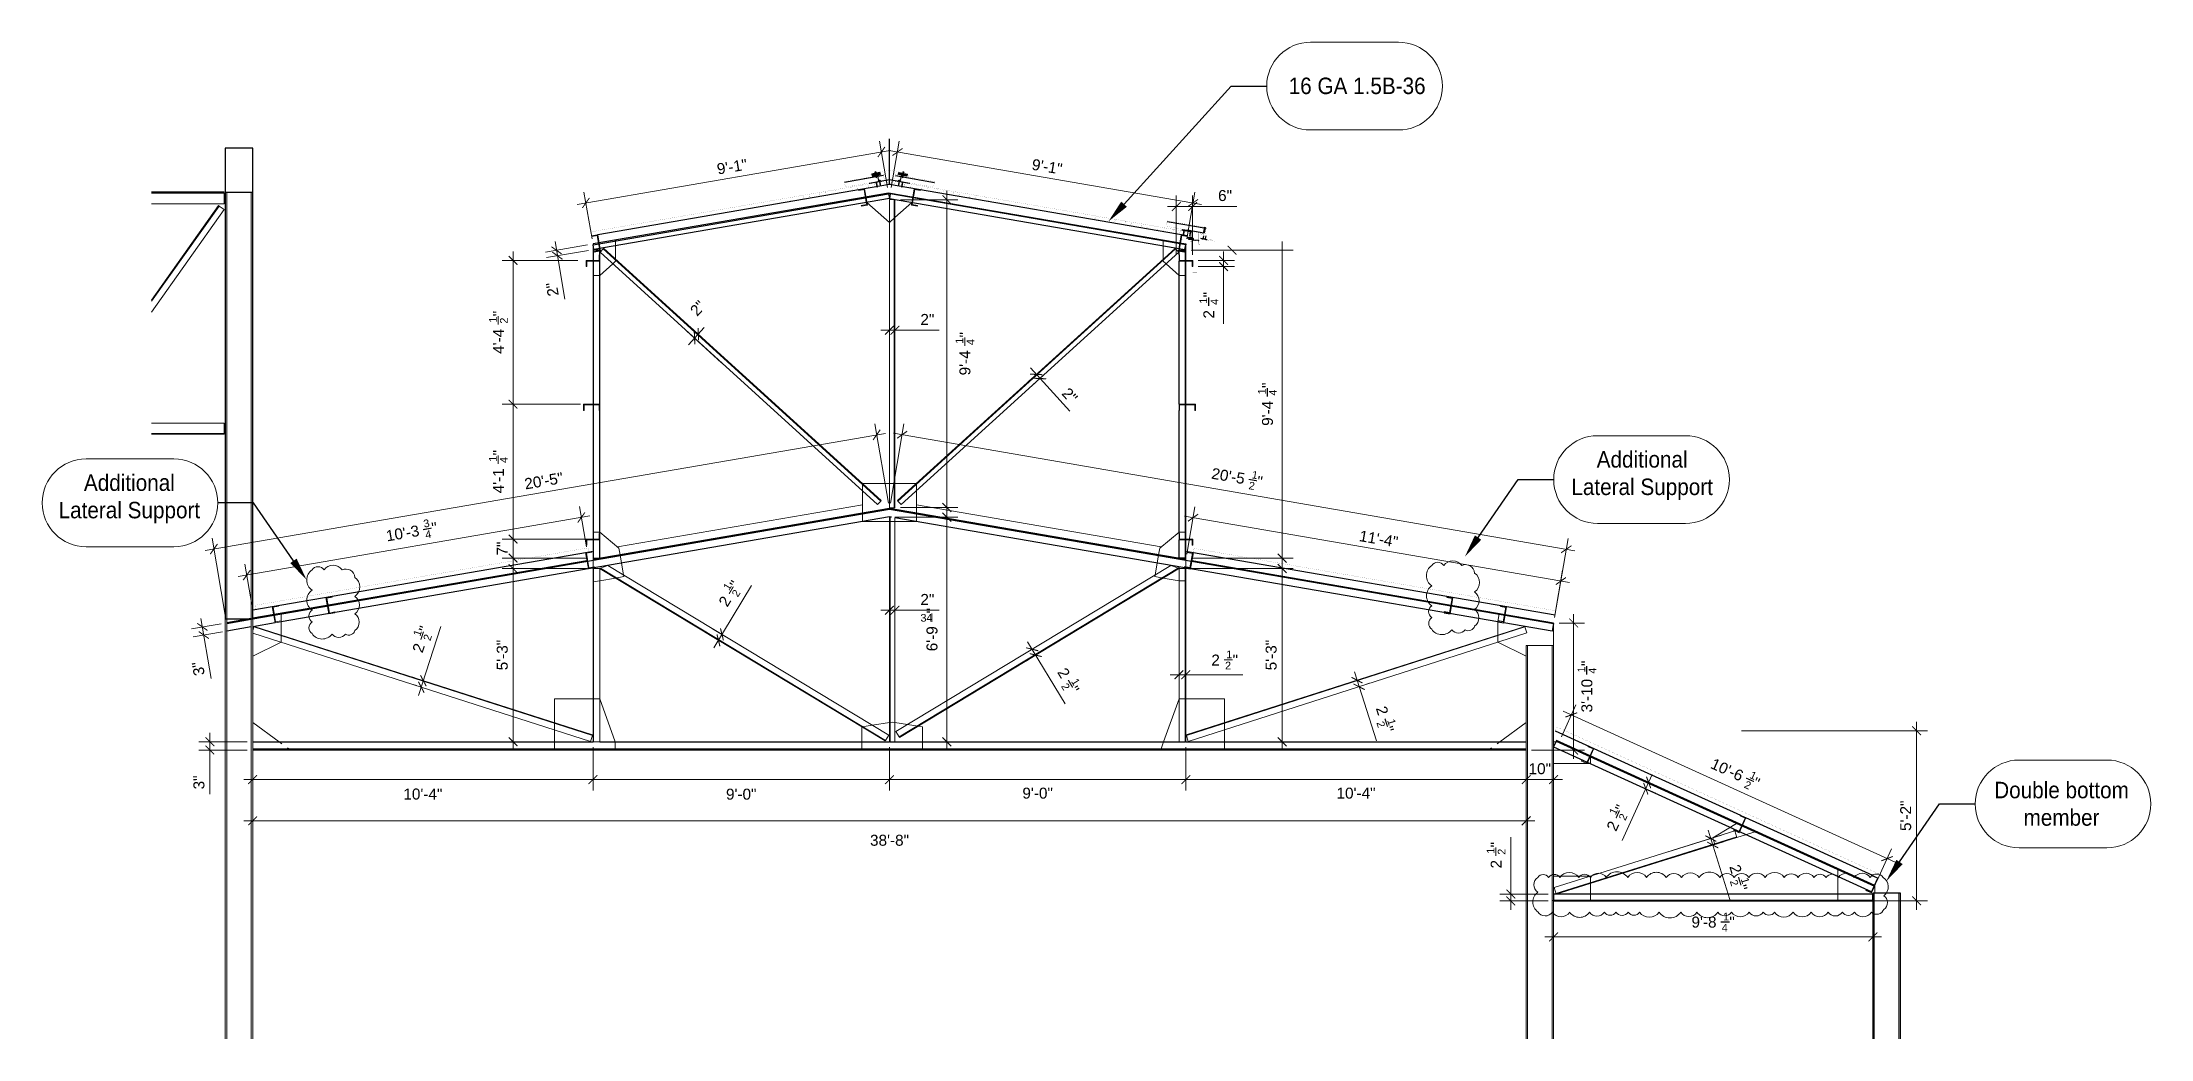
# Model space of a CAD drawing. Header units: inches. Extents: x -33163 to 19162, y -8858 to 30669.
# Drawn here: x -3424 to -2656, y -150 to 213 of the extents above; entities that cross this region are included whole.
import ezdxf
from ezdxf import colors
from ezdxf.entities.mleader import LeaderData, LeaderLine
from ezdxf.enums import TextEntityAlignment as Align
from ezdxf.math import Vec2, Vec3

# ---------------------------------------------------------------- set-up
doc = ezdxf.new("R2010")
doc.units = ezdxf.units.IN
doc.layers.get('0').update_dxf_attribs({"color": 9, "lineweight": 0})
doc.layers.get('Defpoints').update_dxf_attribs({"color": 254})
for name, color, linetype, lineweight in [('01 Accessories', 12, 'Continuous', 25), ('05 Fasteners', 11, 'Continuous', 15), ('06 - Fasteners', 11, 'Continuous', 30), ('07 - Roof Panels', 6, 'Continuous', 30), ('10 - Flashings', 2, 'Continuous', 60), ('11 Sealant', 9, 'Continuous', 13), ('12 - Steel', 11, 'Continuous', 15), ('12 Structural', 11, 'Continuous', 25), ('17 - Rigid Insulation', 2, 'ZIGZAG', 30), ('CALLOUTS', 255, 'Continuous', 0), ('METAL-DECK', 12, 'Continuous', 0)]:
    doc.layers.add(name, color=color, linetype=linetype, lineweight=lineweight)
for name, color, linetype in [('TRUSS_DIM', 12, 'Continuous'), ('TRUSS_Geometry', 12, 'Continuous'), ('WALL_Solid Fills', 11, 'Continuous')]:
    doc.layers.add(name, color=color, linetype=linetype)
doc.styles.add('arial', font='arial.ttf', dxfattribs={"width": 0.9})
doc.styles.add('PDF F1', font='arial.ttf')
doc.styles.add('Sheffield', font='arial.ttf', dxfattribs={"height": 0.175})
doc.styles.get("Standard").update_dxf_attribs({"font": 'arial.ttf'})
doc.linetypes.add('ZIGZAG', pattern='A,0.0001,-0.2,[131,ltypeshp.shx,S=0.2,R=0,X=-0.2,Y=0],-0.4,[131,ltypeshp.shx,S=0.2,R=180,X=0.2,Y=0],-0.2', length=0.8001)
doc.dimstyles.new('Sheffield', dxfattribs={"dimtxt": 0.25, "dimasz": 0.375, "dimexe": 0.5, "dimexo": 0.5, "dimgap": 0.25, "dimtad": 1, "dimdec": 4, "dimzin": 3, "dimdsep": 46, "dimlunit": 4, "dimtxsty": 'Sheffield', "dimblk": 'OPEN30', "dimcen": 0.09375, "dimdle": 0.5, "dimclre": 256, "dimadec": 0, "dimazin": 0, "dimtfac": 1, "dimtdec": 4, "dimtix": 1, "dimtmove": 2, "dimatfit": 3, "dimldrblk": 'OPEN30', "dimfxl": 1, "dimfrac": 2, "dimtolj": 1, "dimtzin": 0, "dimarcsym": 0})

msp = doc.modelspace()

# ---------------------------------------------------------------- texts
at = {"layer": 'CALLOUTS', "char_height": 6, "style": 'arial'}
for s, insert, width, attachment_point in [('16 GA 1.5B-36', (-2969.77049, 200.3965), 48.8103145, 1), ('\\pxqc;Additional Lateral Support', (-2868.49004, 64.28411), 55.0286159, 1), ('\\pxqc;Additional Lateral Support', (-3364.65223, 55.80786), 55.0286159, 3), ('\\pxqc;Double bottom member', (-2715.68804, -56.20922), 55.0286159, 1)]:
    msp.add_mtext(s, dxfattribs=dict(at, insert=insert, width=width, attachment_point=attachment_point))
at = {"layer": 'TRUSS_DIM', "attachment_point": 4, "style": 'PDF F1'}
for s, insert, char_height, rotation in [('9\'-1"', (-3178.0464, 167.02125), 3.992388, 9.41310723), ('9\'-1"', (-3063.27223, 168.8315), 3.992388, 350.58689277), ('2"', (-3237.65187, 120.75046), 3.992388, 99.7001287), ('2"', (-3186.76398, 114.52585), 3.993286, 47.60006448), ('1', (-3000.87867, 118.02204), 2.80324, 90), ('2', (-2998.85513, 112.58475), 3.99358, 90), ('"', (-2998.85513, 120.31875), 3.99358, 90), ('4', (-2996.82591, 117.59381), 2.80324, 90), ('1', (-3259.70897, 111.13977), 2.80324, 90), ('"', (-3257.67908, 113.43881), 3.99358, 90), ("4'-4", (-3257.67908, 99.73145), 3.993579, 90), ('2', (-3255.7084, 110.76748), 2.80324, 90), ('1', (-3089.73219, 103.40707), 2.80324, 90), ("9'-4", (-3087.70658, 91.89237), 3.993579, 90), ('"', (-3087.70658, 105.70482), 3.99358, 90), ('4', (-3085.67935, 102.92769), 2.80324, 90), ('2"', (-3051.23553, 86.46549), 3.993442, 312.29964616), ('1', (-2979.54512, 84.95487), 2.80324, 90), ('"', (-2977.46787, 87.30518), 3.99358, 90), ('4', (-2975.49117, 84.52665), 2.80324, 90), ("9'-4", (-2977.46787, 73.49111), 3.993579, 90), ('1', (-3259.70897, 60.41971), 2.80324, 90), ('"', (-3257.67908, 62.71876), 3.99358, 90), ('4', (-3255.7084, 59.93914), 2.80324, 90), ("4'-1", (-3257.67908, 48.90463), 3.993579, 90), ('20\'-5"', (-3248.17693, 52.24887), 3.992388, 9.70010914), ("20'-5", (-2997.83288, 56.24469), 3.992388, 350.29996577), ('1', (-2983.1497, 55.80202), 2.80233, 350.3008471), ('"', (-2981.29903, 53.36351), 3.99239, 350.299728), ('2', (-2984.27047, 51.85682), 2.80233, 350.30049352), ('3', (-3284.9897, 37.76036), 2.80233, 9.69939464), ('"', (-3281.99139, 36.19581), 3.99239, 9.700272), ("10'-3", (-3298.6303, 33.3156), 3.992388, 9.70022361), ('4', (-3284.35068, 33.76052), 2.80233, 9.6991529), ('7"', (-3256.29106, 26.23813), 3.993579, 90), ('11\'-4"', (-2943.96602, 33.52279), 3.992388, 350.29989086), ('1', (-3174.87973, 14.03133), 2.80292, 58.79907061), ('"', (-3172.01176, 14.86802), 3.99317, 58.80040947), ('2', (-3176.01273, 8.25501), 3.99317, 58.80077736), ('2', (-3171.68046, 11.58075), 2.80292, 58.79907061), ('"', (-3284.93447, -1.53691), 3.99256, 72.20121265), ("6'-9", (-3099.70783, -8.6429), 3.993579, 90), ('"', (-3099.70783, 5.17129), 3.99358, 90), ('2', (-3287.27985, -8.89737), 3.99256, 72.20092113), ('1', (-3287.5445, -2.98774), 2.80243, 72.20028365), ('2', (-3283.86525, -4.64231), 2.80243, 72.20028365), ('5\'-3"', (-3256.29106, -15.5753), 3.993579, 90), ('5\'-3"', (-2976.13567, -15.5753), 3.993579, 90), ('3"', (-3366.60998, -17.49385), 3.992388, 99.70010289), ('2', (-3052.50812, -15.22681), 3.99317, 301.20008395), ('1', (-2863.11563, -16.38058), 2.80324, 90), ('"', (-2861.09306, -14.02652), 3.99358, 90), ('4', (-2859.11617, -16.80642), 2.80324, 90), ('2', (-3051.61183, -20.62303), 2.80292, 301.19933072), ('1', (-3047.9329, -18.86348), 2.80292, 301.19933072), ('"', (-3048.56173, -21.83803), 3.99317, 301.19959053), ("3'-10", (-2861.09306, -30.93489), 3.993579, 90), ('2', (-2936.15865, -28.79689), 3.99256, 287.79900191), ('2', (-2936.50511, -34.2538), 2.80243, 287.79845985), ('1', (-2932.55736, -33.40099), 2.80243, 287.80119213), ('"', (-2933.81338, -36.15735), 3.99256, 287.79866647), ("10'-6", (-2815.59572, -49.27666), 3.9925, 335.60033741), ('1', (-2801.47793, -53.42968), 2.80243, 335.59980298), ('3"', (-3366.79898, -58.98844), 3.993579, 90), ('2', (-2803.50506, -56.94878), 2.80243, 335.59980298), ('"', (-2800.28821, -56.20841), 3.9925, 335.60110983), ('1', (-2851.91684, -67.92263), 2.8025, 65.50038463), ('"', (-2849.17162, -66.73261), 3.99266, 65.4989206), ('2', (-2848.39362, -70.00521), 2.8025, 65.50038463), ('5\'-2"', (-2744.93648, -74.13443), 3.993579, 90), ('2', (-2852.32005, -73.71862), 3.99266, 65.49856631), ('1', (-2896.18333, -82.40787), 2.80324, 90), ('"', (-2894.16163, -80.10953), 3.99358, 90), ('2', (-2892.1829, -82.78135), 2.80324, 90), ('2', (-2894.16163, -87.78759), 3.99358, 90), ('2', (-2807.35836, -86.52018), 3.9929, 287.39992171), ('2', (-2807.74426, -91.988), 2.80266, 287.39902111), ('1', (-2803.74404, -91.18673), 2.80266, 287.39902111), ('"', (-2805.01244, -93.93278), 3.9929, 287.40175523)]:
    msp.add_mtext(s, dxfattribs=dict(at, insert=insert, char_height=char_height, rotation=rotation))
for s, insert, char_height in [('6"', (-2995.48542, 157.39398), 3.997969), ('2"', (-3103.9654, 112.27392), 3.997969), ('2"', (-3103.9654, 10.24728), 3.997969), ('34', (-3103.90643, 3.52865), 2.803237), ('2', (-2997.93871, -11.83269), 3.99797), ('2', (-2992.92541, -13.84702), 2.80627), ('1', (-2992.49876, -9.79369), 2.80627), ('"', (-2990.20536, -11.83269), 3.99797), ('10"', (-2882.36541, -51.45937), 3.997969), ('10\'-4"', (-3292.33872, -60.68604), 3.997969), ('9\'-0"', (-3174.79206, -60.73937), 3.997969), ('9\'-0"', (-3066.79206, -60.36605), 3.997969), ('10\'-4"', (-2952.33877, -60.36605), 3.997969), ('38\'-8"', (-3122.31208, -77.53934), 3.997969), ("9'-8", (-2823.00549, -107.35271), 3.997969), ('1', (-2811.48542, -105.31376), 2.80627), ('"', (-2809.19202, -107.35271), 3.99797), ('4', (-2811.96534, -109.36704), 2.80627)]:
    msp.add_mtext(s, dxfattribs=dict(at, insert=insert, char_height=char_height))

# ---------------------------------------------------------------- blocks, each defined once
blk = doc.blocks.new('_TagSlot')
at = {"color": 0, "linetype": 'ByBlock', "lineweight": -2, "transparency": 16777216}
for p, q in [((-0.125, 0.125), (0.125, 0.125)), ((-0.125, -0.125), (0.125, -0.125))]:
    blk.add_line(p, q, dxfattribs=at)
for centre, start, end in [((-0.125, 0), 90, 270), ((0.125, 0), 270, 90)]:
    blk.add_arc(centre, 0.125, start, end, dxfattribs=at)
at = {"color": 0, "transparency": 16777216}
blk.add_attdef('TAGNUMBER', text='', height=0.09375, dxfattribs=at).set_placement((0, -0.046875), align=Align.CENTER)
blk = doc.blocks.new('*U254')
at = {"layer": '11 Sealant'}
h = blk.add_hatch(dxfattribs=at)
h.set_pattern_fill('ANSI31', color=256, scale=0.75, angle=29.99007)
h.set_pattern_definition([(74.99, (0.02288, 0.08538), (-0.090551, 0.02428), [])])
h.paths.add_polyline_path([(0.38, 0.22), (0.29, 0.38), (-0.47, -0.06), (-0.38, -0.22)])
blk.add_lwpolyline([(-0.38, -0.22), (-0.47, -0.06), (0.29, 0.38), (0.38, 0.22)], close=True, dxfattribs=at)
blk = doc.blocks.new('*U255')
at = {"layer": '05 Fasteners'}
for p, q in [((-0.31, 0.12), (-0.15, 0.17)), ((-0.16, 0.21), (-0.16, 0.31)), ((-0.15, 0.17), (0.15, 0.17)), ((-0.13, 0.33), (-0.12, 0.33)), ((-0.12, 0.33), (0.12, 0.33)), ((-0.09, 0.21), (-0.09, 0.31)), ((-0.08, 0.03), (-0.08, -0.1)), ((-0.06, 0.33), (0.06, 0.33)), ((0.08, 0.03), (0.08, -0.06)), ((0.09, 0.21), (0.09, 0.31)), ((0.12, 0.33), (0.13, 0.33)), ((0.31, 0.12), (0.15, 0.17)), ((0.16, 0.21), (0.16, 0.31)), ((-0.12, -0.13), (-0.08, -0.1)), ((-0.08, -0.14), (-0.12, -0.13)), ((-0.12, -0.23), (-0.08, -0.2)), ((-0.08, -0.24), (-0.12, -0.23)), ((-0.12, -0.34), (-0.08, -0.31)), ((-0.08, -0.35), (-0.12, -0.34)), ((-0.12, -0.44), (-0.08, -0.41)), ((-0.08, -0.45), (-0.12, -0.44)), ((-0.12, -0.54), (-0.08, -0.51)), ((-0.08, -0.55), (-0.12, -0.54)), ((-0.12, -0.64), (-0.08, -0.61)), ((-0.08, -0.65), (-0.12, -0.64)), ((-0.12, -0.74), (-0.08, -0.72)), ((-0.08, -0.75), (-0.12, -0.74)), ((-0.12, -0.85), (-0.08, -0.82)), ((-0.08, -0.86), (-0.12, -0.85)), ((-0.12, -0.95), (-0.08, -0.92)), ((-0.08, -0.96), (-0.12, -0.95)), ((-0.12, -1.05), (-0.08, -1.02)), ((-0.08, -1.06), (-0.12, -1.05)), ((-0.12, -1.15), (-0.08, -1.12)), ((-0.08, -1.16), (-0.12, -1.15)), ((-0.12, -1.26), (-0.08, -1.23)), ((-0.08, -1.27), (-0.12, -1.26)), ((-0.12, -1.36), (-0.08, -1.33)), ((-0.08, -1.37), (-0.12, -1.36)), ((-0.12, -1.46), (-0.08, -1.43)), ((-0.08, -1.47), (-0.12, -1.46)), ((-0.12, -1.56), (-0.08, -1.53)), ((-0.08, -1.57), (-0.12, -1.56)), ((-0.12, -1.67), (-0.08, -1.64)), ((-0.08, -1.68), (-0.12, -1.67)), ((-0.08, -0.1), (0.08, -0.06)), ((0.08, -0.1), (-0.08, -0.14)), ((-0.08, -0.14), (-0.08, -0.2)), ((-0.08, -0.2), (0.08, -0.17)), ((0.08, -0.21), (-0.08, -0.24)), ((-0.08, -0.24), (-0.08, -0.31)), ((-0.08, -0.31), (0.08, -0.27)), ((0.08, -0.31), (-0.08, -0.35)), ((-0.08, -0.35), (-0.08, -0.41)), ((-0.08, -0.41), (0.08, -0.37)), ((0.08, -0.41), (-0.08, -0.45)), ((-0.08, -0.45), (-0.08, -0.51)), ((-0.08, -0.51), (0.08, -0.47)), ((0.08, -0.51), (-0.08, -0.55)), ((-0.08, -0.55), (-0.08, -0.61)), ((-0.08, -0.61), (0.08, -0.57)), ((0.08, -0.61), (-0.08, -0.65)), ((-0.08, -0.65), (-0.08, -0.72)), ((-0.08, -0.72), (0.08, -0.68)), ((0.08, -0.72), (-0.08, -0.75)), ((-0.08, -0.75), (-0.08, -0.82)), ((-0.08, -0.82), (0.08, -0.78)), ((0.08, -0.82), (-0.08, -0.86)), ((-0.08, -0.86), (-0.08, -0.92)), ((-0.08, -0.92), (0.08, -0.88)), ((0.08, -0.92), (-0.08, -0.96)), ((-0.08, -0.96), (-0.08, -1.02)), ((-0.08, -1.02), (0.08, -0.98)), ((0.08, -1.02), (-0.08, -1.06)), ((-0.08, -1.06), (-0.08, -1.12)), ((-0.08, -1.12), (0.08, -1.09)), ((0.08, -1.13), (-0.08, -1.16)), ((-0.08, -1.16), (-0.08, -1.23)), ((-0.08, -1.23), (0.08, -1.19)), ((0.08, -1.23), (-0.08, -1.27)), ((-0.08, -1.27), (-0.08, -1.33)), ((-0.08, -1.33), (0.08, -1.29)), ((0.08, -1.33), (-0.08, -1.37)), ((-0.08, -1.37), (-0.08, -1.43)), ((-0.08, -1.43), (0.08, -1.39)), ((0.08, -1.43), (-0.08, -1.47)), ((-0.08, -1.47), (-0.08, -1.53)), ((-0.08, -1.53), (0.08, -1.49)), ((0.08, -1.53), (-0.08, -1.57)), ((-0.08, -1.57), (-0.08, -1.64)), ((-0.08, -1.64), (0.08, -1.6)), ((0.08, -1.64), (-0.08, -1.68)), ((-0.08, -1.68), (-0.08, -1.85)), ((-0.08, -1.85), (0, -1.92)), ((-0.04, -1.85), (0, -1.69)), ((-0.04, -1.85), (0, -1.92)), ((0, -1.92), (0.04, -1.72)), ((0.08, -1.85), (0, -1.92)), ((0.04, -1.85), (0, -1.92)), ((0.04, -1.69), (0.04, -1.85)), ((0.08, -0.06), (0.12, -0.07)), ((0.12, -0.07), (0.08, -0.1)), ((0.08, -0.1), (0.08, -0.17)), ((0.08, -0.17), (0.12, -0.18)), ((0.12, -0.18), (0.08, -0.21)), ((0.08, -0.21), (0.08, -0.27)), ((0.08, -0.27), (0.12, -0.28)), ((0.12, -0.28), (0.08, -0.31)), ((0.08, -0.31), (0.08, -0.37)), ((0.08, -0.37), (0.12, -0.38)), ((0.12, -0.38), (0.08, -0.41)), ((0.08, -0.41), (0.08, -0.47)), ((0.08, -0.47), (0.12, -0.48)), ((0.12, -0.48), (0.08, -0.51)), ((0.08, -0.51), (0.08, -0.57)), ((0.08, -0.57), (0.12, -0.58)), ((0.12, -0.58), (0.08, -0.61)), ((0.08, -0.61), (0.08, -0.68)), ((0.08, -0.68), (0.12, -0.69)), ((0.12, -0.69), (0.08, -0.72)), ((0.08, -0.72), (0.08, -0.78)), ((0.08, -0.78), (0.12, -0.79)), ((0.12, -0.79), (0.08, -0.82)), ((0.08, -0.82), (0.08, -0.88)), ((0.08, -0.88), (0.12, -0.89)), ((0.12, -0.89), (0.08, -0.92)), ((0.08, -0.92), (0.08, -0.98)), ((0.08, -0.98), (0.12, -0.99)), ((0.12, -0.99), (0.08, -1.02)), ((0.08, -1.02), (0.08, -1.09)), ((0.08, -1.09), (0.12, -1.1)), ((0.12, -1.1), (0.08, -1.13)), ((0.08, -1.13), (0.08, -1.19)), ((0.08, -1.19), (0.12, -1.2)), ((0.12, -1.2), (0.08, -1.23)), ((0.08, -1.23), (0.08, -1.29)), ((0.08, -1.29), (0.12, -1.3)), ((0.12, -1.3), (0.08, -1.33)), ((0.08, -1.33), (0.08, -1.39)), ((0.08, -1.39), (0.12, -1.4)), ((0.12, -1.4), (0.08, -1.43)), ((0.08, -1.43), (0.08, -1.49)), ((0.08, -1.49), (0.12, -1.5)), ((0.12, -1.5), (0.08, -1.53)), ((0.08, -1.53), (0.08, -1.6)), ((0.08, -1.6), (0.12, -1.61)), ((0.12, -1.61), (0.08, -1.64)), ((0.08, -1.64), (0.08, -1.85))]:
    blk.add_line(p, q, dxfattribs=at)
for points in [[(-0.31, 0.12), (0.31, 0.12), (0.31, 0.11), (-0.31, 0.11)], [(-0.25, 0.11), (0.25, 0.11), (0.25, 0.03), (-0.25, 0.03)]]:
    blk.add_lwpolyline(points, close=True, dxfattribs=at)
blk.add_lwpolyline([(-0.18, 0.21), (0.18, 0.21, -0.414214), (0.19, 0.2), (0.19, 0.18), (-0.19, 0.18), (-0.19, 0.2, -0.414214)], format="xyb", close=True, dxfattribs=at)
for centre, radius, start, end in [((-0.13, 0.31), 0.0279, 90, 180), ((-0.12, 0.31), 0.0279, 0, 90), ((-0.06, 0.31), 0.0279, 90, 180), ((0.06, 0.31), 0.0279, 0, 90), ((0.12, 0.31), 0.0279, 90, 180), ((0.13, 0.31), 0.0279, 0, 90), ((0, -1.58), 0.274, 253.69301, 261.14642), ((0.02, -1.69), 0.0213, 5.76977, 165.82559), ((0, -1.58), 0.274, 278.85358, 286.30699)]:
    blk.add_arc(centre, radius, start, end, dxfattribs=at)
blk = doc.blocks.new('#10 SD Pancake')
at = {"layer": '05 Fasteners'}
for p, q in [((0.23, 0.11), (-0.23, 0.11)), ((-0.23, 0.03), (0.23, 0.03)), ((-0.08, 0.03), (-0.08, -0.1)), ((0.08, 0.03), (0.08, -0.06)), ((-0.12, -0.13), (-0.08, -0.1)), ((-0.08, -0.14), (-0.12, -0.13)), ((-0.12, -0.23), (-0.08, -0.2)), ((-0.08, -0.24), (-0.12, -0.23)), ((-0.12, -0.34), (-0.08, -0.31)), ((-0.08, -0.35), (-0.12, -0.34)), ((-0.12, -0.44), (-0.08, -0.41)), ((-0.08, -0.45), (-0.12, -0.44)), ((-0.12, -0.54), (-0.08, -0.51)), ((-0.08, -0.55), (-0.12, -0.54)), ((-0.12, -0.64), (-0.08, -0.61)), ((-0.08, -0.65), (-0.12, -0.64)), ((-0.12, -0.74), (-0.08, -0.72)), ((-0.08, -0.75), (-0.12, -0.74)), ((-0.12, -0.85), (-0.08, -0.82)), ((-0.08, -0.86), (-0.12, -0.85)), ((-0.12, -0.95), (-0.08, -0.92)), ((-0.08, -0.96), (-0.12, -0.95)), ((-0.12, -1.05), (-0.08, -1.02)), ((-0.08, -1.06), (-0.12, -1.05)), ((-0.12, -1.15), (-0.08, -1.12)), ((-0.08, -1.16), (-0.12, -1.15)), ((-0.12, -1.26), (-0.08, -1.23)), ((-0.08, -1.27), (-0.12, -1.26)), ((-0.12, -1.36), (-0.08, -1.33)), ((-0.08, -1.37), (-0.12, -1.36)), ((-0.12, -1.46), (-0.08, -1.43)), ((-0.08, -1.47), (-0.12, -1.46)), ((-0.08, -0.1), (0.08, -0.06)), ((0.08, -0.1), (-0.08, -0.14)), ((-0.08, -0.14), (-0.08, -0.2)), ((-0.08, -0.2), (0.08, -0.17)), ((0.08, -0.21), (-0.08, -0.24)), ((-0.08, -0.24), (-0.08, -0.31)), ((-0.08, -0.31), (0.08, -0.27)), ((0.08, -0.31), (-0.08, -0.35)), ((-0.08, -0.35), (-0.08, -0.41)), ((-0.08, -0.41), (0.08, -0.37)), ((0.08, -0.41), (-0.08, -0.45)), ((-0.08, -0.45), (-0.08, -0.51)), ((-0.08, -0.51), (0.08, -0.47)), ((0.08, -0.51), (-0.08, -0.55)), ((-0.08, -0.55), (-0.08, -0.61)), ((-0.08, -0.61), (0.08, -0.57)), ((0.08, -0.61), (-0.08, -0.65)), ((-0.08, -0.65), (-0.08, -0.72)), ((-0.08, -0.72), (0.08, -0.68)), ((0.08, -0.72), (-0.08, -0.75)), ((-0.08, -0.75), (-0.08, -0.82)), ((-0.08, -0.82), (0.08, -0.78)), ((0.08, -0.82), (-0.08, -0.86)), ((-0.08, -0.86), (-0.08, -0.92)), ((-0.08, -0.92), (0.08, -0.88)), ((0.08, -0.92), (-0.08, -0.96)), ((-0.08, -0.96), (-0.08, -1.02)), ((-0.08, -1.02), (0.08, -0.98)), ((0.08, -1.02), (-0.08, -1.06)), ((-0.08, -1.06), (-0.08, -1.12)), ((-0.08, -1.12), (0.08, -1.09)), ((0.08, -1.13), (-0.08, -1.16)), ((-0.08, -1.16), (-0.08, -1.23)), ((-0.08, -1.23), (0.08, -1.19)), ((0.08, -1.23), (-0.08, -1.27)), ((-0.08, -1.27), (-0.08, -1.33)), ((-0.08, -1.33), (0.08, -1.29)), ((0.08, -1.33), (-0.08, -1.37)), ((-0.08, -1.37), (-0.08, -1.43)), ((-0.08, -1.43), (0.08, -1.39)), ((0.08, -1.43), (-0.08, -1.47)), ((-0.08, -1.47), (-0.08, -1.64)), ((-0.08, -1.64), (0, -1.72)), ((-0.04, -1.65), (0, -1.48)), ((-0.04, -1.65), (0, -1.72)), ((0, -1.72), (0.04, -1.52)), ((0.08, -1.64), (0, -1.72)), ((0.04, -1.65), (0, -1.72)), ((0.04, -1.48), (0.04, -1.65)), ((0.08, -0.06), (0.12, -0.07)), ((0.12, -0.07), (0.08, -0.1)), ((0.08, -0.1), (0.08, -0.17)), ((0.08, -0.17), (0.12, -0.18)), ((0.12, -0.18), (0.08, -0.21)), ((0.08, -0.21), (0.08, -0.27)), ((0.08, -0.27), (0.12, -0.28)), ((0.12, -0.28), (0.08, -0.31)), ((0.08, -0.31), (0.08, -0.37)), ((0.08, -0.37), (0.12, -0.38)), ((0.12, -0.38), (0.08, -0.41)), ((0.08, -0.41), (0.08, -0.47)), ((0.08, -0.47), (0.12, -0.48)), ((0.12, -0.48), (0.08, -0.51)), ((0.08, -0.51), (0.08, -0.57)), ((0.08, -0.57), (0.12, -0.58)), ((0.12, -0.58), (0.08, -0.61)), ((0.08, -0.61), (0.08, -0.68)), ((0.08, -0.68), (0.12, -0.69)), ((0.12, -0.69), (0.08, -0.72)), ((0.08, -0.72), (0.08, -0.78)), ((0.08, -0.78), (0.12, -0.79)), ((0.12, -0.79), (0.08, -0.82)), ((0.08, -0.82), (0.08, -0.88)), ((0.08, -0.88), (0.12, -0.89)), ((0.12, -0.89), (0.08, -0.92)), ((0.08, -0.92), (0.08, -0.98)), ((0.08, -0.98), (0.12, -0.99)), ((0.12, -0.99), (0.08, -1.02)), ((0.08, -1.02), (0.08, -1.09)), ((0.08, -1.09), (0.12, -1.1)), ((0.12, -1.1), (0.08, -1.13)), ((0.08, -1.13), (0.08, -1.19)), ((0.08, -1.19), (0.12, -1.2)), ((0.12, -1.2), (0.08, -1.23)), ((0.08, -1.23), (0.08, -1.29)), ((0.08, -1.29), (0.12, -1.3)), ((0.12, -1.3), (0.08, -1.33)), ((0.08, -1.33), (0.08, -1.39)), ((0.08, -1.39), (0.12, -1.4)), ((0.12, -1.4), (0.08, -1.43)), ((0.08, -1.43), (0.08, -1.64))]:
    blk.add_line(p, q, dxfattribs=at)
for centre, radius, start, end in [((-0.23, 0.07), 0.0385, 90, 270), ((-0.23, 0.07), 0.0385, 90, 270), ((0.23, 0.07), 0.0385, 270, 90), ((0.23, 0.07), 0.0385, 270, 90), ((0, -1.38), 0.274, 253.69301, 261.14642), ((0.02, -1.49), 0.0213, 5.76977, 165.82559), ((0, -1.38), 0.274, 278.85358, 286.30699)]:
    blk.add_arc(centre, radius, start, end, dxfattribs=at)
blk = doc.blocks.new('*U256')
at = {"layer": '11 Sealant'}
h = blk.add_hatch(dxfattribs=at)
h.set_pattern_fill('ANSI31', color=256, scale=0.75, angle=-0.0099327)
h.set_pattern_definition([(44.99, (0.0625, 0.0625), (-0.06628, 0.066303), [])])
h.paths.add_polyline_path([(0.4375, 0), (0.4375, 0.1875), (-0.4375, 0.1875), (-0.4375, 0)])
blk.add_lwpolyline([(-0.4375, 0), (-0.4375, 0.1875), (0.4375, 0.1875), (0.4375, 0)], close=True, dxfattribs=at)
blk = doc.blocks.new('_Open30')
at = {"color": 0, "linetype": 'ByBlock', "lineweight": -2}
for p, q in [((-1, 0.3), (0, 0)), ((0, 0), (-1, -0.3)), ((0, 0), (-1, 0))]:
    blk.add_line(p, q, dxfattribs=at)
blk = doc.blocks.new('*D257')
at = {"color": 0, "lineweight": -2, "transparency": 16777216}
for p, q in [((-3001.41, 141.68), (-3001.78, 141.74)), ((-3000.22, 141.47), (-3001.04, 141.61)), ((-2999.85, 141.41), (-2999.48, 141.35))]:
    blk.add_line(p, q, dxfattribs=at)
at = {"lineweight": -2, "transparency": 16777216}
for p, q in [((-3000.84, 142.79), (-3001.08, 141.37)), ((-3000.01, 142.7), (-3000.26, 141.23))]:
    blk.add_line(p, q, dxfattribs=at)
at = {"layer": 'Defpoints', "color": 0, "transparency": 16777216}
for p in [(-3001.04, 141.61), (-3000.72, 143.43), (-2999.9, 143.34)]:
    blk.add_point(p, dxfattribs=at)
at = {"color": 0, "lineweight": -2, "transparency": 16777216, "xscale": 0.375, "yscale": 0.375, "zscale": 0.375}
for p, rotation in [((-3001.04, 141.61), 350.2232349922344), ((-3000.22, 141.47), 170.2232349922343)]:
    blk.add_blockref('_Open30', p, dxfattribs=dict(at, rotation=rotation))
at = {"color": 0, "transparency": 16777216, "insert": (-2998.02, 141.22), "char_height": 0.175, "attachment_point": 5, "rotation": 350.22323, "style": 'Sheffield'}
blk.add_mtext('\\A1;ALLOW FOR \\PTHERMAL EXPANSION', dxfattribs=at)

# ---------------------------------------------------------------- dimensions: what is measured, and where the dimension line sits
dim = msp.add_linear_dim(base=(-3001.03818, 141.61383), p1=(-2999.89696, 143.33975), p2=(-3000.72481, 143.43243), angle=170.22323499, text='ALLOW FOR \\PTHERMAL EXPANSION', dimstyle='Sheffield', override={"dimtxt": 0.15, "dimexe": 0.25, "dimexo": 0.65, "dimdle": 0.125})
dim.commit()
dim.dimension.update_dxf_attribs({"geometry": '*D257', "text_midpoint": (-2998.02081, 141.2212), "dimtype": 160})

# ---------------------------------------------------------------- linework, layer by layer
at = {"layer": '01 Accessories', "linetype": 'Continuous'}
for p, q in [((-3118.64609, 165.61661), (-3121.60252, 165.10718)), ((-3118.62221, 165.47802), (-3121.57864, 164.96859)), ((-3118.59833, 165.33944), (-3121.55476, 164.83001)), ((-3118.57445, 165.20086), (-3121.53088, 164.69143)), ((-3111.8583, 165.20086), (-3108.90187, 164.69143)), ((-3111.83442, 165.33944), (-3108.87799, 164.83001)), ((-3111.81055, 165.47802), (-3108.85411, 164.96859)), ((-3111.78667, 165.61661), (-3108.83024, 165.10718))]:
    msp.add_line(p, q, dxfattribs=at)
for points in [[(-3118.54659, 165.03918), (-3118.67395, 165.77829), (-3121.63038, 165.26885), (-3121.50302, 164.52975)], [(-3111.88616, 165.03918), (-3111.75881, 165.77829), (-3108.80238, 165.26885), (-3108.92973, 164.52975)]]:
    msp.add_lwpolyline(points, close=True, dxfattribs=at)
at = {"layer": '06 - Fasteners'}
msp.add_line((-3115.21638, 161.41097), (-3115.21638, 178.14599), dxfattribs=at)
at = {"layer": '07 - Roof Panels', "lineweight": 30}
for p, q in [((-3117.36308, 164.67873), (-3131.59496, 162.22641)), ((-3113.06967, 164.67873), (-3098.8378, 162.22641)), ((-3014.0749, 147.93279), (-2999.84303, 145.48046))]:
    msp.add_line(p, q, dxfattribs=at)
at = {"layer": '07 - Roof Panels', "const_width": 0.03}
for points in [[(-3131.28982, 160.5032), (-3117.06591, 162.95415), (-3117.41092, 164.95633), (-3131.64279, 162.504)], [(-3099.14294, 160.5032), (-3113.36684, 162.95415), (-3113.02184, 164.95633), (-3098.78996, 162.504)], [(-3000.14817, 143.75725), (-3014.37207, 146.2082), (-3014.02707, 148.21039), (-2999.7952, 145.75805)], [(-3004.72307, 129.25171), (-3004.72307, 143.68524), (-3002.69138, 143.68524), (-3002.69139, 129.24362)]]:
    msp.add_lwpolyline(points, close=True, dxfattribs=at)
msp.add_lwpolyline([(-3000.14817, 143.75725, -0.855673499), (-3000.27059, 143.02701), (-3001.75415, 143.2736)], format="xyb", dxfattribs=at)
at = {"layer": '10 - Flashings', "linetype": 'Continuous', "const_width": 0.02}
for points in [[(-3122.2204, 164.49743), (-3122.32728, 164.20729), (-3122.34586, 164.18097), (-3122.3751, 164.16747), (-3122.40718, 164.17042), (-3122.43351, 164.18899), (-3122.447, 164.21823), (-3122.44406, 164.25031), (-3122.00863, 165.43237), (-3115.21638, 166.60276), (-3108.42413, 165.43237), (-3107.98869, 164.25031), (-3107.98575, 164.21823), (-3107.99925, 164.18899), (-3108.02557, 164.17042), (-3108.05765, 164.16747), (-3108.08689, 164.18097), (-3108.10548, 164.20729), (-3108.21236, 164.49743)], [(-3120.70738, 164.55245), (-3117.1845, 165.15956), (-3116.80772, 165.67196)], [(-3120.65458, 164.52488), (-3119.77779, 164.67598), (-3119.45438, 162.8077), (-3118.31845, 163.00345)], [(-3109.72537, 164.55245), (-3113.24826, 165.15956), (-3113.62504, 165.67196)], [(-3109.77818, 164.52488), (-3110.65497, 164.67598), (-3110.97837, 162.8077), (-3112.1143, 163.00345)], [(-3004.97665, 140.84122), (-3004.97665, 144.0138), (-3007.82144, 144.49507)], [(-3002.19693, 139.50497), (-3002.61209, 139.92012), (-3002.61209, 140.85601), (-3004.49871, 140.85496), (-3004.49871, 142.00996)]]:
    msp.add_lwpolyline(points, dxfattribs=at)
msp.add_lwpolyline([(-3002.57522, 139.77548), (-3002.24612, 139.44638, 1.000815207), (-3002.14785, 139.56364), (-3002.5014, 139.91719), (-3002.5014, 143.67584), (-3000.80279, 143.38213, 1.08617152), (-3000.78137, 143.506), (-3006.69085, 144.53444)], format="xyb", dxfattribs=at)
at = {"layer": '11 Sealant'}
for points in [[(-3119.7575, 164.55789, -1.03231928), (-3119.52556, 164.53488, -0.765945154), (-3119.49587, 164.34855, -0.68343721), (-3119.45659, 164.14538, -0.712027561), (-3119.41389, 163.96644, -0.639737928), (-3119.3875, 163.78206, -0.521234752), (-3119.33659, 163.5623, -0.561368537), (-3119.31801, 163.33839, -0.909348009), (-3119.28071, 163.12194, -0.637446441), (-3119.23313, 162.84583, -0.297298254)], [(-3110.67525, 164.55789, 1.03231928), (-3110.90719, 164.53488, 0.765945154), (-3110.93688, 164.34855, 0.68343721), (-3110.97616, 164.14538, 0.712027561), (-3111.01886, 163.96644, 0.639737928), (-3111.04525, 163.78206, 0.521234752), (-3111.09616, 163.5623, 0.561368537), (-3111.11474, 163.33839, 0.909348009), (-3111.15204, 163.12194, 0.637446441), (-3111.19962, 162.84583, 0.297298254)], [(-3002.62766, 140.85595, 1.03231928), (-3002.68973, 141.08061, 0.765945154), (-3002.87839, 141.07823, 0.68343721), (-3003.08528, 141.08243, 0.712027561), (-3003.26887, 141.09412, 0.639737928), (-3003.45506, 141.08881, 0.521234752), (-3003.68027, 141.10166, 0.644658467), (-3003.93309, 141.06172, 0.496886663), (-3004.18766, 141.08195, 0.471006964), (-3004.49871, 141.08195)]]:
    msp.add_lwpolyline(points, format="xyb", dxfattribs=at)
msp.add_lwpolyline([(-3000.50619, 145.46529, 0.3510004), (-3000.54929, 145.21903, 0.3510004), (-3000.59239, 144.97278, 0.3510004), (-3000.6355, 144.72652, 0.3510004), (-3000.6786, 144.48026, 0.3510004), (-3000.72171, 144.23401, 0.3510004), (-3000.76481, 143.98775, 0.329744333), (-3000.81721, 143.86951), (-3000.44794, 143.80588, 0.24499229), (-3000.45724, 143.93392, 0.3510004), (-3000.41413, 144.18017, 0.3510004), (-3000.37103, 144.42643, 0.3510004), (-3000.32792, 144.67268, 0.3510004), (-3000.28482, 144.91894, 0.3510004), (-3000.24172, 145.1652, 0.3510004), (-3000.19861, 145.41145, 0.24069565), (-3000.0913, 145.77391), (-3000.48549, 145.84183, 0.23886184)], format="xyb", close=True, dxfattribs=at)
at = {"layer": '12 - Steel', "const_width": 0.03}
for points in [[(-3223.69876, 142.72048), (-3115.21638, 161.41097), (-3115.4699, 162.88939), (-3223.95228, 144.1989)], [(-3006.734, 142.72048), (-3115.21638, 161.41097), (-3114.96285, 162.88939), (-3006.48047, 144.1989)], [(-3346.04539, 6.64051), (-3224.8204, 27.55595), (-3225.07393, 29.03437), (-3346.29892, 8.11892)], [(-2872.7504, 4.63668), (-3004.49796, 27.3652), (-3004.24443, 28.84362), (-2872.49687, 6.1151)], [(-2754.96488, -91.28105), (-2872.70488, -37.58371), (-2872.08355, -36.21845), (-2754.34354, -89.91578)]]:
    msp.add_lwpolyline(points, close=True, dxfattribs=at)
for points in [[(-3115.56374, 161.60483), (-3115.82387, 162.19421), (-3116.00865, 162.16237), (-3116.07561, 161.26293), (-3116.69153, 161.15678), (-3117.31584, 162.57129), (-3120.76499, 161.97684), (-3120.87978, 160.43494), (-3122.60436, 160.13772), (-3123.22867, 161.55223), (-3126.67782, 160.95778), (-3126.79261, 159.41589), (-3128.51718, 159.11866), (-3129.1415, 160.53318), (-3132.59065, 159.93872), (-3132.70543, 158.39683), (-3134.43001, 158.0996), (-3135.05432, 159.51412), (-3138.50347, 158.91967), (-3138.61826, 157.37777), (-3140.34284, 157.08054), (-3140.96715, 158.49506), (-3144.4163, 157.90061), (-3144.53109, 156.35871), (-3146.25566, 156.06148), (-3146.87998, 157.476), (-3150.32913, 156.88155), (-3150.44391, 155.33965), (-3151.05983, 155.2335), (-3151.37199, 155.94076)], [(-3114.86901, 161.60483), (-3114.60888, 162.19421), (-3114.4241, 162.16237), (-3114.35714, 161.26293), (-3113.74122, 161.15678), (-3113.11691, 162.57129), (-3109.66776, 161.97684), (-3109.55297, 160.43494), (-3107.8284, 160.13772), (-3107.20408, 161.55223), (-3103.75493, 160.95778), (-3103.64015, 159.41589), (-3101.91557, 159.11866), (-3101.29126, 160.53318), (-3097.84211, 159.93872), (-3097.72732, 158.39683), (-3096.00274, 158.0996), (-3095.37843, 159.51412), (-3091.92928, 158.91967), (-3091.81449, 157.37777), (-3090.08992, 157.08054), (-3089.4656, 158.49506), (-3086.01645, 157.90061), (-3085.90167, 156.35871), (-3084.17709, 156.06148), (-3083.55277, 157.476), (-3080.10363, 156.88155), (-3079.98884, 155.33965), (-3079.37292, 155.2335), (-3079.06076, 155.94076)], [(-3040.47274, 148.78438), (-3040.21261, 149.37376), (-3040.02783, 149.34191), (-3039.96088, 148.44247), (-3039.34496, 148.33632), (-3038.72064, 149.75083), (-3035.27149, 149.15638), (-3035.1567, 147.61449), (-3033.43213, 147.31726), (-3032.80781, 148.73178), (-3029.35866, 148.13733), (-3029.24388, 146.59543), (-3027.5193, 146.2982), (-3026.89499, 147.71272), (-3023.44584, 147.11827), (-3023.33105, 145.57637), (-3021.60648, 145.27914), (-3020.98216, 146.69366), (-3017.53301, 146.09921), (-3017.41822, 144.55731), (-3015.69365, 144.26009), (-3015.06933, 145.6746), (-3011.62018, 145.08015), (-3011.5054, 143.53825), (-3009.78082, 143.24103), (-3009.15651, 144.65554), (-3005.70736, 144.06109), (-3005.59257, 142.51919), (-3004.97665, 142.41304), (-3004.97665, 142.41304)]]:
    msp.add_lwpolyline(points, dxfattribs=at)
at = {"layer": '12 Structural', "const_width": 0.0625}
msp.add_lwpolyline([(-3008.4149, 141.23594), (-3008.78763, 141.29848, -0.414213562), (-3008.9256, 141.409), (-3008.72951, 142.59316, -0.414213562), (-3008.619, 142.73114), (-3005.16827, 142.15863, -0.263498357), (-3005.09615, 142.05875), (-3005.08249, 141.93516), (-3005.08249, 140.90124, -0.414213562), (-3005.20749, 140.77624), (-3005.58249, 140.81521)], format="xyb", dxfattribs=at)
at = {"layer": '17 - Rigid Insulation', "linetype": 'ZIGZAG', "ltscale": 0.003}
for points in [[(-3107.82179, 161.8275), (-3115.21638, 163.10313), (-3122.61096, 161.8275)], [(-3004.83609, 138.0647), (-3004.83609, 144.06152), (-3008.66144, 144.77608)], [(-3000.7309, 143.71754), (-3006.73538, 144.74949), (-3007.05521, 144.63433), (-3008.62164, 144.90425)]]:
    msp.add_lwpolyline(points, dxfattribs=at)
at = {"layer": 'CALLOUTS'}
for points in [[(-2917.65011, 22.62862, 0.52056705), (-2917.65011, 15.18015, 0.52056705), (-2917.65011, 7.95813, 0.52056705), (-2917.65011, 3.6405, 0.52056705), (-2917.65011, -0.59975, 0.52056705), (-2910.35479, -0.77133, 0.52056705), (-2905.42044, -0.77133, 0.52056705), (-2902.02771, 0.53347, 0.52056705), (-2902.02771, 6.62191, 0.52056705), (-2902.02771, 12.96305, 0.52056705), (-2902.02771, 19.87024, 0.52056705), (-2906.7073, 22.62862, 0.52056705), (-2913.26255, 22.62862, 0.52056705)], [(-3325.61976, 21.04201, 0.52056705), (-3325.61976, 13.59354, 0.52056705), (-3325.61976, 6.37152, 0.52056705), (-3325.61976, 2.05388, 0.52056705), (-3325.61976, -2.18636, 0.52056705), (-3318.32445, -2.35795, 0.52056705), (-3313.39009, -2.35795, 0.52056705), (-3309.99736, -1.05314, 0.52056705), (-3309.99736, 5.0353, 0.52056705), (-3309.99736, 11.37644, 0.52056705), (-3309.99736, 18.28363, 0.52056705), (-3314.67695, 21.04201, 0.52056705), (-3321.23221, 21.04201, 0.52056705)], [(-2878.9863, -91.03628, 0.52056705), (-2878.9863, -96.42781, 0.52056705), (-2878.9863, -103.62602, 0.52056705), (-2873.66336, -103.74404, 0.52056705), (-2867.35482, -103.74404, 0.52056705), (-2860.18846, -103.74404, 0.52056705), (-2854.72113, -103.74404, 0.52056705), (-2850.54754, -103.74404, 0.52056705), (-2846.01774, -103.74404, 0.52056705), (-2841.89017, -103.74404, 0.52056705), (-2834.83075, -103.74404, 0.52056705), (-2826.91547, -103.74404, 0.52056705), (-2820.99916, -103.74404, 0.52056705), (-2813.35683, -103.74404, 0.52056705), (-2808.38756, -103.74404, 0.52056705), (-2801.99418, -103.74404, 0.52056705), (-2796.84815, -103.74404, 0.52056705), (-2792.75611, -103.74404, 0.52056705), (-2785.95194, -103.74404, 0.52056705), (-2779.42013, -103.74404, 0.52056705), (-2773.20363, -103.74404, 0.52056705), (-2768.0211, -103.74404, 0.52056705), (-2763.66586, -103.74404, 0.52056705), (-2757.43459, -103.74404, 0.52056705), (-2752.89708, -102.68311, 0.52056705), (-2752.89708, -97.70445, 0.52056705), (-2753.22096, -91.03628, 0.52056705), (-2757.91177, -91.03628, 0.52056705), (-2763.68649, -91.03628, 0.52056705), (-2769.4789, -91.03628, 0.52056705), (-2773.97831, -91.03628, 0.52056705), (-2778.37114, -91.03628, 0.52056705), (-2784.15598, -91.03628, 0.52056705), (-2789.20204, -91.03628, 0.52056705), (-2796.18955, -91.03628, 0.52056705), (-2802.06608, -91.03628, 0.52056705), (-2807.46968, -91.03628, 0.52056705), (-2812.70751, -91.03628, 0.52056705), (-2820.20249, -91.03628, 0.52056705), (-2826.62884, -91.03628, 0.52056705), (-2832.20555, -91.03628, 0.52056705), (-2839.33919, -91.03628, 0.52056705), (-2846.25273, -91.03628, 0.52056705), (-2854.05131, -91.03628, 0.52056705), (-2859.79159, -91.03628, 0.52056705), (-2864.10191, -91.03628, 0.52056705), (-2870.95966, -91.03628, 0.52056705), (-2875.07245, -91.03628, 0.52056705)]]:
    msp.add_lwpolyline(points, format="xyb", close=True, dxfattribs=at)
at = {"layer": 'CALLOUTS', "lineweight": 18}
msp.add_lwpolyline([(-3320.52707, 10.95704), (-3319.4604, 5.03704), (-3317.27374, 5.41038), (-3317.32707, 5.67704), (-3319.3004, 5.30371), (-3320.20707, 10.74371), (-3318.23374, 11.06371), (-3318.28707, 11.33038)], close=True, dxfattribs=at)
at = {"layer": 'CALLOUTS', "lineweight": 30}
msp.add_lwpolyline([(-2912.15017, 11.33263), (-2912.15017, 11.06599), (-2910.17686, 10.746), (-2911.1369, 5.30598), (-2913.11021, 5.67931), (-2913.16351, 5.41267), (-2910.92352, 5.03929), (-2909.91018, 10.9593)], dxfattribs=at)
at = {"layer": 'METAL-DECK', "lineweight": 30}
for points in [[(-3006.73875, 142.72048), (-3115.21874, 161.44049), (-3221.51207, 143.09381)], [(-3347.16539, 6.45384), (-3225.29873, 27.46718)], [(-3005.19204, 27.46718), (-2872.71206, 4.64048)], [(-2872.71206, -37.59951), (-2838.95205, -53.01284), (-2805.19204, -68.37282)], [(-2756.97875, -90.29283), (-2780.07209, -79.78615), (-2803.16543, -69.27952)]]:
    msp.add_lwpolyline(points, dxfattribs=at)
at = {"layer": 'TRUSS_DIM', "color": 251, "lineweight": 13, "true_color": 0x494949}
for points in [[(-3115.91209, 160.3205), (-3118.84544, 177.22715)], [(-3114.57876, 160.3205), (-3111.64541, 177.22715)], [(-3115.00544, 173.81382), (-3228.97875, 154.18716)], [(-3115.48542, 173.81382), (-3001.51211, 154.18716)], [(-3223.59207, 141.70717), (-3226.52542, 158.66718)], [(-3111.21874, 155.89382), (-3090.36538, 155.89382)], [(-3094.36538, 40.53384), (-3094.36538, 159.09381)], [(-3010.73875, 135.78717), (-3010.73875, 157.38715)], [(-3006.89875, 141.70717), (-3003.9654, 158.66718)], [(-3004.76537, 135.78717), (-3004.76537, 157.38715)], [(-3013.93871, 153.38715), (-2988.65876, 153.38715)], [(-3225.19208, 139.41384), (-3240.49872, 136.80052)], [(-3237.08539, 140.64048), (-3233.45873, 119.62718)], [(-2972.12539, 22.13385), (-2972.12539, 140.69383)], [(-3228.76541, 133.81382), (-3256.33873, 133.81382)], [(-3252.33873, 78.18716), (-3252.33873, 137.01382)], [(-3224.87206, 137.44049), (-3240.12539, 134.82717)], [(-3005.24543, 137.49384), (-2968.12539, 137.49384)], [(-3002.73875, 133.81382), (-2989.51211, 133.81382)], [(-3002.73875, 131.57383), (-2989.51211, 131.57383)], [(-2993.51211, 137.01382), (-2993.51211, 110.72048)], [(-3176.39208, 96.48049), (-3189.19208, 108.10716)], [(-3188.39208, 103.04051), (-3182.68541, 109.2805)], [(-3175.05874, 97.97382), (-3187.80541, 109.60049)], [(-3118.41877, 108.3205), (-3097.13874, 108.3205)], [(-3115.21874, 110.34715), (-3115.21874, 112.3205)], [(-3113.24543, 110.34715), (-3113.24543, 112.3205)], [(-3063.85871, 94.61383), (-3049.51211, 78.82717)], [(-3252.33873, 29.06716), (-3252.33873, 84.58718)], [(-3063.21874, 90.88051), (-3064.65876, 89.54718)], [(-3061.8854, 89.38715), (-3063.32542, 88.05381)], [(-3228.76541, 81.38715), (-3256.33873, 81.38715), (-3227.75206, 81.38715)], [(-3116.71206, 70.77383), (-3364.55207, 28.05381)], [(-3115.59211, 45.33384), (-3120.55207, 74.18716)], [(-3114.89875, 45.33384), (-3109.93871, 74.18716)], [(-2865.45873, 28.00051), (-3113.77871, 70.82717)], [(-3352.55207, 18.56049), (-3224.33873, 40.69383)], [(-3225.61872, 29.44049), (-3228.17874, 44.05381)], [(-3113.24543, 40.21385), (-3090.36538, 40.21385)], [(-3111.21874, 43.73383), (-3090.36538, 43.73383)], [(-3094.36538, -44.7995), (-3094.36538, 43.41384)], [(-3007.7521, 40.58718), (-2867.43203, 16.37384)], [(-3006.89875, 26.72048), (-3003.91209, 43.94717)], [(-3357.08539, 3.73383), (-3362.0454, 32.53384)], [(-3227.75206, 32.26715), (-3256.33873, 32.26715), (-3225.24539, 32.26715)], [(-3252.33873, 35.46718), (-3252.33873, 22.13385)], [(-2867.91209, 32.48049), (-2872.92544, 3.62718), (-2869.93871, 20.85382)], [(-3225.24539, 25.33384), (-3256.33873, 25.33384)], [(-3252.33873, -44.7995), (-3252.33873, 24.69383)], [(-3005.24543, 25.33384), (-2968.12539, 25.33384)], [(-2972.12539, -44.7995), (-2972.12539, 24.69383)], [(-3347.53872, 8.42715), (-3350.0454, 23.04051)], [(-3225.24539, 21.49384), (-3256.33873, 21.49384)], [(-3007.7521, 21.49384), (-2968.12539, 21.49384)], [(-3179.21874, -7.35952), (-3165.51211, 15.30715)], [(-3115.21874, 8.3205), (-3115.21874, 10.34715)], [(-3113.24543, 8.3205), (-3113.24543, 10.34715)], [(-3358.73875, 1.38715), (-3369.51207, -0.47951)], [(-3366.09874, 3.3605), (-3362.31208, -18.55951)], [(-3286.79206, -24.7995), (-3278.73875, 0.42715)], [(-3118.41877, 6.34715), (-3097.13874, 6.34715)], [(-2871.21874, 1.65383), (-2861.93871, 1.65383)], [(-2865.93871, -47.8395), (-2865.93871, 4.85382)], [(-3358.20539, -1.54616), (-3368.97875, -3.41282)], [(-3170.41877, -8.90619), (-3180.97875, -2.55951)], [(-3169.13874, -6.77285), (-3179.69876, -0.42617)], [(-3064.87206, -5.17283), (-3051.16543, -27.78615)], [(-2873.24543, -0.31952), (-2873.24543, -59.41282)], [(-3063.53872, -8.10618), (-3066.63207, -9.97284)], [(-3062.25877, -10.23952), (-3065.35204, -12.10618)], [(-3009.72541, -12.05283), (-3009.72541, -21.22617)], [(-3007.21874, -12.05283), (-3007.21874, -21.22617)], [(-3287.59207, -21.17283), (-3289.61872, -20.53282)], [(-3286.8454, -18.77285), (-3288.87206, -18.13283)], [(-3012.92544, -17.22617), (-2986.47207, -17.22617)], [(-2945.8321, -16.10618), (-2937.77871, -41.33282)], [(-2943.53872, -18.77285), (-2941.03205, -17.97284)], [(-2942.73875, -21.11949), (-2940.28539, -20.31952)], [(-2870.41877, -39.78615), (-2865.13874, -28.15948)], [(-2869.72541, -30.50616), (-2748.81875, -85.54616)], [(-3362.8454, -38.39951), (-3362.8454, -60.74615)], [(-2804.76537, -37.59951), (-2736.97875, -37.59951)], [(-2740.97875, -102.82619), (-2740.97875, -34.39951)], [(-3349.24539, -41.59951), (-3366.8454, -41.59951)], [(-3349.24539, -44.6395), (-3366.8454, -44.6395)], [(-3225.24539, -41.59951), (-3256.33873, -41.59951)], [(-3223.21874, -46.61285), (-3223.21874, -59.41282), (-3223.21874, -43.62616)], [(-3113.24543, -41.59951), (-3090.36538, -41.59951)], [(-3007.7521, -41.59951), (-2968.12539, -41.59951)], [(-2883.21874, -46.61285), (-2883.21874, -59.41282), (-2883.21874, -43.62616)], [(-2881.24543, -44.6395), (-2861.93871, -44.6395)], [(-3347.21874, -74.39951), (-3347.21874, -46.61285), (-3347.21874, -59.41282)], [(-2883.21874, -46.34617), (-2883.21874, -74.39951)], [(-2837.29873, -53.54616), (-2848.23208, -77.59951)], [(-3350.41873, -55.41282), (-3220.01874, -55.41282)], [(-3226.41873, -55.41282), (-3112.0187, -55.41282)], [(-3118.41877, -55.41282), (-3004.0187, -55.41282)], [(-3010.41877, -55.41282), (-2880.0187, -55.41282)], [(-2886.41877, -55.41282), (-2870.0454, -55.41282)], [(-2837.93871, -59.51951), (-2836.0187, -60.37282)], [(-2836.92544, -57.22617), (-2834.95205, -58.13283)], [(-3350.41873, -70.39951), (-2880.0187, -70.39951)], [(-2888.81875, -102.82619), (-2888.81875, -76.37282)], [(-2831.53872, -81.7595), (-2812.12539, -75.6795)], [(-2816.92544, -73.81284), (-2809.03205, -99.09287)], [(-2830.79206, -84.15948), (-2811.37873, -78.07949)], [(-2755.37873, -92.15952), (-2750.0987, -80.58616)], [(-2875.21874, -97.11949), (-2892.81875, -97.11949)], [(-2875.21874, -99.62616), (-2892.81875, -99.62616)], [(-2804.76537, -99.62616), (-2736.97875, -99.62616)], [(-2873.24543, -101.59947), (-2873.24543, -116.69281)], [(-2756.92544, -101.59947), (-2756.92544, -116.69281)], [(-2876.44538, -112.69281), (-2753.72541, -112.69281)]]:
    msp.add_lwpolyline(points, dxfattribs=at)
for points in [[(-3115.21874, -59.41282), (-3115.21874, -43.62616)], [(-3007.21874, -59.41282), (-3007.21874, -43.62616)]]:
    msp.add_lwpolyline(points, close=True, dxfattribs=at)
at = {"layer": 'TRUSS_DIM', "lineweight": 25, "transparency": 33554559}
for points in [[(-3119.32542, 171.3605), (-3116.71206, 175.04051), (-3119.59211, 171.52049), (-3117.03205, 175.25385)], [(-3110.57876, 174.72048), (-3114.25877, 172.10716), (-3110.36538, 174.45384), (-3114.0454, 171.84052)], [(-3224.65876, 156.69383), (-3227.27208, 152.96051), (-3224.39208, 156.48049), (-3227.0054, 152.80052)], [(-3092.60537, 154.45384), (-3095.80541, 157.65383), (-3092.87206, 154.18716), (-3096.07209, 157.38715)], [(-3012.23208, 151.68048), (-3009.03205, 154.88051), (-3012.44538, 151.94717), (-3009.24543, 155.14716)], [(-3006.41877, 153.2805), (-3002.68537, 155.89382), (-3006.63207, 153.54718), (-3002.89875, 156.1605)], [(-3003.27204, 155.14716), (-3006.47207, 151.94717), (-3003.00544, 154.88051), (-3006.20539, 151.68048)], [(-3238.47207, 138.61383), (-3234.79206, 136.00051), (-3238.31208, 138.93382), (-3234.57872, 136.3205)], [(-2988.68264, 136.00051), (-2991.8826, 139.2005), (-2988.94925, 135.78717), (-2992.14928, 138.98716)], [(-3250.63207, 132.3205), (-3253.83206, 135.52049), (-3250.89875, 132.05381), (-3254.09874, 135.25385)], [(-3234.25873, 134.34715), (-3237.93875, 136.96051), (-3234.47207, 134.02716), (-3238.15208, 136.64048)], [(-2995.21874, 135.25385), (-2992.0187, 132.05381), (-2994.95205, 135.52049), (-2991.7521, 132.3205)], [(-2991.7521, 130.08051), (-2994.95205, 133.2805), (-2992.0187, 129.81382), (-2995.21874, 133.01382)], [(-2999.11205, 120.37384), (-2998.68537, 120.37384), (-2999.11205, 117.17385), (-2998.68537, 117.17385)], [(-3257.99209, 113.49384), (-3257.56541, 113.49384), (-3257.99209, 110.40049), (-3257.56541, 110.40049)], [(-3185.93875, 103.14716), (-3186.15208, 107.68048), (-3186.31208, 103.14716), (-3186.52542, 107.68048)], [(-3185.13874, 109.12051), (-3184.9254, 104.64048), (-3184.76541, 109.17385), (-3184.60541, 104.64048)], [(-3116.71206, 106.61383), (-3113.51211, 109.81382), (-3116.97875, 106.88051), (-3113.77871, 110.08051)], [(-3111.7521, 110.08051), (-3114.95205, 106.88051), (-3111.53872, 109.81382), (-3114.73875, 106.61383)], [(-3087.9654, 105.76048), (-3087.53872, 105.76048), (-3087.9654, 102.56049), (-3087.53872, 102.56049)], [(-3064.0187, 92.1605), (-3059.48542, 91.94717), (-3063.9654, 92.53384), (-3059.43203, 92.3205)], [(-3058.0987, 90.82717), (-3062.63207, 91.04051), (-3058.15208, 90.45384), (-3062.63207, 90.66718)], [(-3254.09874, 82.88051), (-3250.89875, 79.68048), (-3253.83206, 83.14716), (-3250.63207, 79.94717)], [(-3250.63207, 79.94717), (-3253.83206, 83.14716), (-3250.89875, 79.68048), (-3254.09874, 82.88051)], [(-3121.03205, 68.26715), (-3118.41877, 72.00051), (-3121.35204, 68.48049), (-3118.73875, 72.21385)], [(-3108.87206, 71.73383), (-3112.55207, 69.12051), (-3108.65876, 71.41384), (-3112.33877, 68.80052)], [(-3257.99209, 62.72048), (-3257.56541, 62.72048), (-3257.99209, 59.57383), (-3257.56541, 59.57383)], [(-2984.33877, 53.81382), (-2981.29873, 53.2805), (-2984.28539, 54.18716), (-2981.24543, 53.65383)], [(-3228.65876, 38.18716), (-3226.0454, 41.86717), (-3228.9254, 38.40049), (-3226.31208, 42.08051)], [(-3096.07209, 45.22715), (-3092.87206, 42.02716), (-3095.80541, 45.49384), (-3092.60537, 42.29384)], [(-3092.60537, 38.77383), (-3095.80541, 41.97382), (-3092.87206, 38.50718), (-3096.07209, 41.70717)], [(-3002.84544, 41.49384), (-3006.57876, 38.88051), (-3002.63207, 41.17385), (-3006.36538, 38.56049)], [(-3285.08539, 35.46718), (-3281.99209, 36.05381), (-3285.19208, 35.89382), (-3282.0454, 36.42715)], [(-3254.09874, 33.70717), (-3250.89875, 30.50718), (-3253.83206, 33.97382), (-3250.63207, 30.77383)], [(-3254.09874, 33.70717), (-3250.89875, 30.50718), (-3253.83206, 33.97382), (-3250.63207, 30.77383)], [(-3360.23208, 30.56049), (-3362.8454, 26.88051), (-3359.91205, 30.34715), (-3362.52542, 26.66718)], [(-3250.63207, 23.84052), (-3253.83206, 27.04051), (-3250.89875, 23.57383), (-3254.09874, 26.77383)], [(-3250.63207, 20.05381), (-3253.83206, 23.25385), (-3250.89875, 19.78717), (-3254.09874, 22.98716)], [(-2973.8854, 26.77383), (-2970.68537, 23.57383), (-2973.61872, 27.04051), (-2970.41877, 23.84052)], [(-2970.41877, 20.05381), (-2973.61872, 23.25385), (-2970.68537, 19.78717), (-2973.8854, 22.98716)], [(-2870.36538, 27.09381), (-2866.63207, 29.70717), (-2870.57876, 27.41384), (-2866.84544, 29.97382)], [(-3348.23208, 21.06716), (-3350.8454, 17.38715), (-3347.91205, 20.85382), (-3350.52542, 17.17385)], [(-2872.33877, 15.46718), (-2868.65876, 18.08051), (-2872.55207, 15.78717), (-2868.87206, 18.40049)], [(-3173.51207, 12.1605), (-3171.91205, 14.82717), (-3173.83206, 12.37384), (-3172.23208, 15.04051)], [(-3116.71206, 4.58718), (-3113.51211, 7.78717), (-3116.97875, 4.85382), (-3113.77871, 8.05381)], [(-3111.7521, 8.05381), (-3114.95205, 4.85382), (-3111.53872, 7.78717), (-3114.73875, 4.58718)], [(-3367.53872, 1.38715), (-3363.80541, -1.22617), (-3367.32542, 1.65383), (-3363.59207, -0.90619)], [(-3099.9654, 5.22715), (-3099.59211, 5.22715), (-3099.9654, 2.02716), (-3099.59211, 2.02716)], [(-2864.23208, 0.1605), (-2867.43203, 3.3605), (-2864.44538, -0.05283), (-2867.64541, 3.14716)], [(-3363.11209, -3.89284), (-3366.79206, -1.27952), (-3363.32542, -4.15948), (-3367.0054, -1.59951)], [(-3285.77875, -4.47951), (-3284.81875, -1.54616), (-3286.15208, -4.37282), (-3285.19208, -1.43951)], [(-3176.81875, -6.77285), (-3177.8854, -2.39951), (-3177.19208, -6.87949), (-3178.25873, -2.45282)], [(-3176.97875, -0.31952), (-3175.91205, -4.69285), (-3176.60541, -0.21283), (-3175.53872, -4.6395)], [(-3065.45873, -7.51951), (-3061.03205, -8.6395), (-3065.35204, -7.19948), (-3060.97875, -8.26617)], [(-3059.69872, -10.39951), (-3064.07209, -9.33282), (-3059.7521, -10.77285), (-3064.17878, -9.65285)], [(-2993.29873, -11.57285), (-2990.20539, -11.57285), (-2993.29873, -11.99949), (-2990.20539, -11.99949)], [(-2861.40542, -14.02618), (-2860.97875, -14.02618), (-2861.40542, -17.17283), (-2860.97875, -17.17283)], [(-3284.60541, -23.6795), (-3286.68541, -19.62616), (-3284.9254, -23.8395), (-3287.0054, -19.8395)], [(-3286.25873, -17.43951), (-3284.17874, -21.43951), (-3285.93875, -17.27952), (-3283.85875, -21.27952)], [(-3050.25877, -19.25283), (-3048.65876, -21.91949), (-3049.8854, -19.03949), (-3048.28539, -21.70616)], [(-3011.21874, -18.93284), (-3008.0187, -15.73285), (-3011.48542, -18.66616), (-3008.28539, -15.46616)], [(-3005.77871, -15.46616), (-3008.97875, -18.66616), (-3005.51211, -15.73285), (-3008.71206, -18.93284)], [(-2946.95205, -18.29283), (-2942.95205, -20.37282), (-2946.79206, -17.97284), (-2942.73875, -20.05283)], [(-2941.99209, -22.45282), (-2946.0454, -20.37282), (-2942.15208, -22.77285), (-2946.20539, -20.69285)], [(-2934.89875, -33.27952), (-2933.93871, -36.21283), (-2934.47207, -33.11949), (-2933.56541, -36.05283)], [(-2864.71206, -30.87949), (-2868.97875, -32.42617), (-2864.60537, -31.19948), (-2868.87206, -32.7995)], [(-2739.27204, -39.09283), (-2742.47207, -35.89284), (-2739.48542, -39.35952), (-2742.68537, -36.15948)], [(-3364.55207, -40.15948), (-3361.35208, -43.35952), (-3364.33873, -39.89284), (-3361.13874, -43.09283)], [(-3361.13874, -46.07949), (-3364.33873, -42.87949), (-3361.35208, -46.34617), (-3364.55207, -43.14618)], [(-3254.09874, -40.15948), (-3250.89875, -43.35952), (-3253.83206, -39.89284), (-3250.63207, -43.09283)], [(-3096.07209, -40.15948), (-3092.87206, -43.35952), (-3095.80541, -39.89284), (-3092.60537, -43.09283)], [(-2973.8854, -40.15948), (-2970.68537, -43.35952), (-2973.61872, -39.89284), (-2970.41877, -43.09283)], [(-2867.64541, -43.14618), (-2864.44538, -46.34617), (-2867.43203, -42.87949), (-2864.23208, -46.07949)], [(-3345.77875, -53.70616), (-3348.97875, -56.90619), (-3345.51207, -53.91949), (-3348.71206, -57.11949)], [(-3224.71206, -57.11949), (-3221.51207, -53.91949), (-3224.97875, -56.90619), (-3221.77875, -53.70616)], [(-3221.77875, -53.70616), (-3224.97875, -56.90619), (-3221.51207, -53.91949), (-3224.71206, -57.11949)], [(-3116.71206, -57.11949), (-3113.51211, -53.91949), (-3116.97875, -56.90619), (-3113.77871, -53.70616)], [(-3113.77871, -53.70616), (-3116.97875, -56.90619), (-3113.51211, -53.91949), (-3116.71206, -57.11949)], [(-3008.71206, -57.11949), (-3005.51211, -53.91949), (-3008.97875, -56.90619), (-3005.77871, -53.70616)], [(-3005.77871, -53.70616), (-3008.97875, -56.90619), (-3005.51211, -53.91949), (-3008.71206, -57.11949)], [(-2884.71206, -57.11949), (-2881.51211, -53.91949), (-2884.97875, -56.90619), (-2881.77871, -53.70616)], [(-2884.71206, -57.11949), (-2881.51211, -53.91949), (-2884.97875, -56.90619), (-2881.77871, -53.70616)], [(-2871.7521, -53.70616), (-2874.95205, -56.90619), (-2871.53872, -53.91949), (-2874.73875, -57.11949)], [(-2838.68537, -60.7995), (-2840.28539, -56.53282), (-2839.00544, -60.90619), (-2840.60537, -56.69285)], [(-2839.59211, -54.39951), (-2837.99209, -58.61285), (-2839.21874, -54.29283), (-2837.6721, -58.50616)], [(-2803.16543, -55.03949), (-2800.33877, -56.31952), (-2803.00544, -54.66616), (-2800.17878, -55.94619)], [(-3345.77875, -68.69285), (-3348.97875, -71.89284), (-3345.51207, -68.95949), (-3348.71206, -72.15948)], [(-2884.71206, -72.15948), (-2881.51211, -68.95949), (-2884.97875, -71.89284), (-2881.77871, -68.69285)], [(-2850.31208, -69.54616), (-2849.03205, -66.7195), (-2850.68537, -69.38617), (-2849.40542, -66.55951)], [(-2818.0454, -75.99949), (-2814.0454, -78.07949), (-2817.8854, -75.6795), (-2813.8854, -77.7595)], [(-2894.47207, -80.05283), (-2894.0454, -80.05283), (-2894.47207, -83.19948), (-2894.0454, -83.19948)], [(-2813.13874, -80.15948), (-2817.13874, -78.02618), (-2813.29873, -80.47951), (-2817.29873, -78.34617)], [(-2753.77871, -85.17283), (-2749.56541, -83.57285), (-2753.93871, -84.85284), (-2749.6721, -83.25283)], [(-2806.0987, -90.98618), (-2805.13874, -93.97284), (-2805.6721, -90.87949), (-2804.76537, -93.86615)], [(-2890.57876, -95.62616), (-2887.37873, -98.82619), (-2890.31208, -95.41286), (-2887.11205, -98.61281)], [(-2887.11205, -101.06618), (-2890.31208, -97.86615), (-2887.37873, -101.33286), (-2890.57876, -98.13283)], [(-2742.68537, -98.13283), (-2739.48542, -101.33286), (-2742.47207, -97.86615), (-2739.27204, -101.06618)], [(-2812.33877, -107.09287), (-2809.13874, -107.09287), (-2812.33877, -107.51947), (-2809.13874, -107.51947)], [(-2871.7521, -110.98618), (-2874.95205, -114.18614), (-2871.53872, -111.25287), (-2874.73875, -114.45282)], [(-2758.36538, -114.45282), (-2755.16543, -111.25287), (-2758.63207, -114.18614), (-2755.43203, -110.98618)]]:
    msp.add_solid(points, dxfattribs=at)
at = {"layer": 'TRUSS_Geometry', "lineweight": 30}
msp.add_lwpolyline([(-3357.24539, 158.66718), (-3347.21874, 158.66718), (-3347.21874, 174.66718), (-3357.24539, 174.66718)], close=True, dxfattribs=at)
for points in [[(-3357.61872, 158.66718), (-3384.07209, 158.66718)], [(-3357.24539, 158.66718), (-3357.24539, 3.14716), (-3347.21874, 3.14716), (-3347.21874, 158.66718)], [(-3006.73875, 27.73383), (-3006.73875, 27.46718), (-3004.76545, 27.1472), (-3005.72549, 21.70717), (-3007.6988, 22.08051), (-3007.7521, 21.81386), (-3005.51211, 21.44049), (-3004.49876, 27.3605)], [(-2892.60537, 8.05381), (-2892.60537, 7.78717), (-2890.63207, 7.46718), (-2891.59211, 2.02716), (-2893.56541, 2.40049), (-2893.61872, 2.13385), (-2891.37873, 1.76048), (-2890.36538, 7.68048)], [(-2746.89875, -149.86615), (-2746.89875, -96.7995), (-2756.92544, -96.7995), (-2756.92544, -149.86615)]]:
    msp.add_lwpolyline(points, dxfattribs=at)
at = {"layer": 'TRUSS_Geometry', "lineweight": 13}
for points in [[(-3384.07209, 158.45384), (-3357.61872, 158.45384), (-3357.61872, 158.2405), (-3357.61872, 154.45384), (-3384.07209, 154.45384)], [(-3384.07209, 158.2405), (-3357.61872, 158.2405)], [(-3384.07209, 114.98716), (-3357.61872, 152.3205), (-3359.43207, 153.60049), (-3359.64541, 153.76048), (-3384.07209, 119.30715)], [(-3356.71206, 158.66718), (-3356.71206, -149.86615)], [(-3347.75206, 158.66718), (-3347.75206, -149.86615)], [(-3107.05874, 154.93382), (-3113.24543, 149.44049), (-3115.21874, 147.62718), (-3123.43203, 154.93382)], [(-3115.59211, 158.34715), (-3114.89875, 158.34715)], [(-3113.51211, 43.57383), (-3113.51211, 155.94717)], [(-3359.43207, 153.60049), (-3384.07209, 118.88051)], [(-3215.0054, 141.17385), (-3215.0054, 139.14716), (-3215.0054, 134.29384), (-3215.0054, 133.49384), (-3216.07209, 132.53384), (-3220.71206, 128.26715), (-3223.21874, 128.26715)], [(-3223.21874, 137.49384), (-3223.21874, 139.78717)], [(-3015.48542, 141.17385), (-3015.48542, 139.14716), (-3015.48542, 134.29384), (-3015.48542, 133.49384), (-3014.41877, 132.53384), (-3009.72541, 128.26715), (-3007.21874, 128.26715)], [(-3007.21874, 139.78717), (-3007.21874, 137.49384)], [(-3118.36538, 46.08051), (-3118.20539, 46.29384), (-3219.32542, 138.18716), (-3219.48542, 138.02716)], [(-3112.12539, 46.08051), (-3112.28539, 46.29384), (-3011.16543, 138.18716), (-3011.00544, 138.02716)], [(-3384.07209, 74.45384), (-3357.61872, 74.45384), (-3357.61872, 70.72048), (-3357.61872, 70.45384), (-3384.07209, 70.45384)], [(-3357.61872, 70.72048), (-3384.07209, 70.72048)], [(-3113.24543, 52.53384), (-3105.40542, 52.53384), (-3105.40542, 49.86717), (-3105.40542, 41.70717), (-3105.40542, 38.66718), (-3113.24543, 38.66718), (-3115.21874, 38.66718), (-3125.08543, 38.66718), (-3125.08543, 41.70717), (-3125.08543, 49.86717), (-3125.08543, 52.53384), (-3115.21874, 52.53384), (-3113.51211, 52.53384)], [(-3214.25873, 29.38715), (-3125.08543, 44.74717)], [(-3115.00544, 40.21385), (-3115.21874, 40.21385), (-3115.21874, -41.59951), (-3115.00544, -41.59951), (-3115.00544, 40.21385), (-3114.52538, 40.21385)], [(-3113.24543, 40.00051), (-3113.24543, -41.59951)], [(-3016.23208, 29.38715), (-3105.40542, 44.74717)], [(-3223.21874, 34.77383), (-3220.71206, 34.77383), (-3213.77875, 28.96051), (-3213.35208, 26.45384), (-3212.81875, 23.52049), (-3212.07209, 19.2005), (-3211.9654, 18.56049), (-3215.0054, 18.02716), (-3220.71206, 17.06716), (-3223.21874, 16.64048)], [(-3007.21874, 34.77383), (-3009.72541, 34.77383), (-3016.71206, 28.96051), (-3017.13874, 26.45384), (-3017.6721, 23.52049), (-3018.36538, 19.2005), (-3018.52538, 18.56049), (-3015.48542, 18.02716), (-3009.72541, 17.06716), (-3007.21874, 17.06716)], [(-3225.29873, 27.46718), (-3223.21874, 27.84052)], [(-3223.0054, -41.59951), (-3223.21874, -41.59951), (-3223.21874, 21.49384), (-3223.21874, 21.70717), (-3223.21874, 24.74717), (-3223.21874, 25.33384)], [(-3009.72541, -41.59951), (-3009.72541, 21.49384), (-3007.48542, 21.49384), (-3007.21874, 21.49384), (-3007.21874, 21.70717), (-3007.21874, 24.74717), (-3007.21874, 25.33384)], [(-3005.19204, 27.46718), (-3007.21874, 27.84052)], [(-3223.0054, 21.49384), (-3223.21874, 21.49384)], [(-3220.65876, 21.60049), (-3220.49872, 21.65383), (-3220.65876, 21.44049), (-3116.76537, -41.33282), (-3116.65876, -41.11949)], [(-3009.93871, 21.65383), (-3012.65876, 22.66718), (-3112.87206, -37.91949), (-3111.69872, -39.8395), (-3111.59211, -40.05283), (-3009.51211, 21.65383), (-3009.61872, 21.86717), (-3111.69872, -39.8395)], [(-3007.21874, 21.49384), (-3007.21874, -41.59951), (-3007.48542, -41.59951), (-3007.48542, 21.49384)], [(-3357.24539, 3.14716), (-3357.24539, -149.86615)], [(-3347.21874, -10.45282), (-3336.87206, -5.33282), (-3336.87206, -2.7195), (-3336.87206, 2.13385), (-3336.87206, 5.17385)], [(-3347.21874, 3.14716), (-3347.21874, -149.86615)], [(-3223.43207, -39.35952), (-3223.37873, -39.14618), (-3346.73875, 0.42715), (-3346.79206, 0.21385), (-3223.43207, -39.35952), (-3224.12539, -41.54616), (-3347.21874, -2.02618)], [(-3347.21874, -1.17283), (-3346.79206, 0.21385)], [(-2883.69872, 0.21385), (-2883.00544, -1.91949), (-3006.36538, -41.54616), (-3007.00544, -39.35952)], [(-2893.08543, 5.06716), (-2893.61872, 2.13385), (-2893.61872, -2.7195), (-2893.61872, -5.33282), (-2883.21874, -10.45282)], [(-2873.24543, -6.55951), (-2873.24543, 1.65383)], [(-2873.72541, -149.86615), (-2873.72541, -6.55951), (-2882.73875, -6.55951), (-2883.21874, -6.55951), (-2883.21874, -149.86615)], [(-2882.73875, -149.86615), (-2882.73875, -6.55951)], [(-2873.24543, -149.86615), (-2873.24543, -6.55951), (-2873.72541, -6.55951)], [(-3237.24539, -44.58616), (-3237.24539, -41.59951), (-3237.24539, -37.33282), (-3237.24539, -34.66616), (-3237.24539, -25.97284), (-3223.21874, -25.97284), (-3220.71206, -25.97284), (-3215.16539, -41.59951), (-3215.16539, -44.58616)], [(-3016.39208, -44.58616), (-3015.32542, -41.59951), (-3009.72541, -25.97284), (-3007.21874, -25.97284), (-2993.19204, -25.97284), (-2993.19204, -34.66616), (-2993.19204, -37.33282), (-2993.19204, -41.59951), (-2993.19204, -44.58616)], [(-3347.21874, -34.55951), (-3337.61872, -41.59951), (-3336.60541, -42.34617)], [(-3125.24543, -44.58616), (-3125.24543, -41.59951), (-3125.24543, -36.21283), (-3121.40542, -35.62616), (-3115.21874, -34.61285), (-3114.25877, -34.45282), (-3113.24543, -34.61285), (-3108.60537, -35.35952), (-3104.81875, -35.94619), (-3103.21874, -36.21283), (-3103.21874, -41.59951), (-3103.21874, -44.58616)], [(-2883.21874, -34.55951), (-2892.81875, -41.59951), (-2893.8321, -42.34617)], [(-3334.57872, -43.8395), (-3333.56541, -44.58616)], [(-2895.85871, -43.8395), (-2896.92544, -44.58616)], [(-2871.21874, -41.59951), (-2872.39208, -41.59951), (-2873.24543, -41.59951)], [(-2873.24543, -49.54616), (-2859.7521, -49.54616), (-2859.7521, -46.82615)], [(-2872.28539, -97.11949), (-2872.39208, -96.8528), (-2806.52538, -76.26617)], [(-2814.47207, -79.03949), (-2815.21874, -76.6395), (-2808.81875, -72.74615), (-2806.25877, -71.19948)], [(-2808.0187, -77.01284), (-2802.95205, -75.41282), (-2799.37873, -74.29283)], [(-2873.24543, -90.55951), (-2859.7521, -90.55951), (-2859.7521, -93.17287), (-2859.7521, -97.11949), (-2859.7521, -99.62616)], [(-2769.6721, -87.8395), (-2769.6721, -90.55951), (-2769.6721, -97.11949), (-2769.6721, -99.62616)], [(-2756.39208, -96.7995), (-2756.39208, -149.86615)], [(-2756.17878, -96.7995), (-2756.17878, -93.97284)], [(-2747.43203, -96.7995), (-2747.43203, -149.86615)]]:
    msp.add_lwpolyline(points, dxfattribs=at)
at = {"layer": 'TRUSS_Geometry', "lineweight": 25}
for points in [[(-3115.53872, 158.08051), (-3115.59211, 158.34715), (-3223.21874, 139.78717), (-3223.16539, 139.52049), (-3115.53872, 158.08051), (-3115.21874, 156.37384), (-3007.59211, 137.81382), (-3007.27204, 139.52049), (-3114.95205, 158.08051), (-3114.89875, 158.34715), (-3007.21874, 139.78717), (-3007.27204, 139.52049)], [(-3114.95205, 158.08051), (-3115.21874, 156.37384), (-3222.89875, 137.81382), (-3223.16539, 139.52049)], [(-3220.71206, 135.78717), (-3220.71206, 137.49384), (-3223.0054, 137.49384), (-3223.21874, 137.49384), (-3223.21874, 25.33384), (-3223.0054, 25.33384), (-3220.71206, 25.33384), (-3220.71206, 32.00051)], [(-3223.0054, 25.33384), (-3223.0054, 137.49384)], [(-3220.71206, 81.44049), (-3220.71206, 133.54718)], [(-3009.72541, 135.78717), (-3009.72541, 137.49384), (-3007.48542, 137.49384), (-3007.48542, 25.33384), (-3007.21874, 25.33384), (-3007.21874, 137.49384), (-3007.48542, 137.49384)], [(-3009.72541, 81.44049), (-3009.72541, 133.54718)], [(-3220.71206, 34.2405), (-3220.71206, 79.14716)], [(-3009.72541, 34.2405), (-3009.72541, 79.14716)], [(-3347.21874, 3.14716), (-3115.21874, 43.14716), (-2873.29873, 1.44049), (-2873.24543, 1.65383), (-3005.03205, 24.37384)], [(-3114.52538, 40.21385), (-3115.21874, 40.37384), (-3336.87206, 2.13385)], [(-3007.21874, 24.74717), (-3115.21874, 43.41384), (-3223.21874, 24.74717)], [(-2893.61872, 2.13385), (-3113.24543, 40.00051)], [(-3007.48542, 25.33384), (-3009.72541, 25.33384), (-3009.72541, 32.00051)], [(-3225.45873, 24.37384), (-3347.21874, 3.41384)], [(-3347.75206, 3.30715), (-3356.71206, 1.76048)], [(-3356.71206, 1.49384), (-3347.75206, 3.04051)], [(-3347.75206, 0.26715), (-3356.71206, -1.27952), (-3356.71206, -1.22617)], [(-3339.05874, 1.76048), (-3347.21874, 0.3205)], [(-2873.29873, 1.44049), (-2873.72541, -1.27952), (-2891.37873, 1.76048)], [(-3347.21874, -41.59951), (-3223.21874, -41.59951)], [(-2883.21874, -44.37282), (-3347.21874, -44.37282)], [(-3347.21874, -44.58616), (-2883.21874, -44.58616)], [(-3220.71206, -41.59951), (-3115.21874, -41.59951)], [(-3115.00544, -41.59951), (-3007.48542, -41.59951)], [(-3007.21874, -41.59951), (-2883.21874, -41.59951)], [(-2872.17878, -41.17283), (-2872.28539, -41.38617), (-2756.28539, -94.18614)], [(-2873.24543, -99.62616), (-2873.24543, -99.35948), (-2756.92544, -99.35948)], [(-2756.17878, -93.97284), (-2756.39208, -93.86615)]]:
    msp.add_lwpolyline(points, dxfattribs=at)
at = {"layer": 'TRUSS_Geometry', "lineweight": 18}
for points in [[(-3126.47207, 159.52049), (-3126.41874, 159.25382), (-3124.44541, 159.57382), (-3123.53874, 154.18716), (-3125.51207, 153.81382), (-3125.45874, 153.60049), (-3123.27207, 153.97382), (-3124.28541, 159.89382)], [(-3106.20536, 159.89383), (-3107.2187, 153.97383), (-3105.03203, 153.6005), (-3104.9787, 153.81383), (-3106.95203, 154.18717), (-3105.99203, 159.57383), (-3104.0187, 159.25383), (-3103.96536, 159.5205)], [(-3222.73875, 137.06716), (-3222.68541, 136.80052), (-3220.49872, 137.22715), (-3221.51207, 143.09381), (-3221.72541, 143.09381), (-3223.69876, 142.72048), (-3223.69876, 142.50718), (-3221.72541, 142.82717), (-3220.76541, 137.38715)], [(-3008.92541, 143.09381), (-3009.93875, 137.17381), (-3007.75208, 136.80048), (-3007.69875, 137.06715), (-3009.67208, 137.38715), (-3008.71208, 142.82715), (-3006.73875, 142.50715), (-3006.73875, 142.72048)], [(-3225.45873, 133.54718), (-3220.71206, 133.54718), (-3220.71206, 135.78717), (-3220.97875, 135.78717), (-3220.97875, 133.81382), (-3225.72541, 133.81382), (-3225.72541, 131.57383), (-3225.45873, 131.57383)], [(-3009.72541, 133.54718), (-3004.97875, 133.54718), (-3004.97875, 131.57383), (-3004.71206, 131.57383), (-3004.71206, 133.81382), (-3009.51211, 133.81382), (-3009.51211, 135.78717), (-3009.72541, 135.78717)], [(-3220.71206, 81.44049), (-3226.73875, 81.44049), (-3226.73875, 79.14716), (-3226.47207, 79.14716), (-3226.47207, 81.17385), (-3220.97875, 81.17385), (-3220.97875, 79.14716), (-3220.71206, 79.14716), (-3220.71206, 81.17385)], [(-3003.9654, 79.14716), (-3003.7521, 79.14716), (-3003.7521, 81.44049), (-3009.72541, 81.44049), (-3009.72541, 81.17385), (-3009.72541, 79.14716), (-3009.51211, 79.14716), (-3009.51211, 81.17385), (-3003.9654, 81.17385)], [(-3225.45873, 30.02716), (-3225.45873, 32.00051), (-3220.71206, 32.00051), (-3220.71206, 34.2405), (-3220.97875, 34.2405), (-3220.97875, 32.26715), (-3225.72541, 32.26715), (-3225.72541, 30.02716)], [(-3004.71206, 32.26715), (-3009.51211, 32.26715), (-3009.51211, 34.2405), (-3009.72541, 34.2405), (-3009.72541, 32.00051), (-3004.97875, 32.00051), (-3004.97875, 30.02716), (-3004.71206, 30.02716)], [(-3225.9404, 27.36929), (-3224.87373, 21.44929), (-3222.68707, 21.82262), (-3222.7404, 22.08929), (-3224.71373, 21.71595), (-3225.6204, 27.15595), (-3223.64707, 27.47595), (-3223.7004, 27.74262)], [(-3340.12539, 7.68048), (-3339.05873, 1.76048), (-3336.87206, 2.13382), (-3336.92539, 2.40048), (-3338.89873, 2.02715), (-3339.80539, 7.46715), (-3337.83206, 7.78715), (-3337.88539, 8.05382)], [(-2860.55204, -43.14618), (-2860.65871, -43.41284), (-2858.84537, -44.21284), (-2861.13871, -49.22618), (-2862.95204, -48.37284), (-2863.05871, -48.63951), (-2860.97871, -49.54618), (-2858.52537, -44.10618)], [(-2807.69872, -73.81284), (-2805.61872, -74.77285), (-2803.16543, -69.27952), (-2803.37873, -69.17283), (-2805.19204, -68.37282), (-2805.29873, -68.58616), (-2803.48542, -69.43951), (-2805.77871, -74.39951), (-2807.59211, -73.59951)], [(-2757.08543, -90.55951), (-2755.27204, -91.35948), (-2757.56541, -96.37282), (-2759.37873, -95.57285), (-2759.48542, -95.78615), (-2757.40542, -96.69281), (-2754.95205, -91.25287), (-2755.16543, -91.14618), (-2756.97875, -90.29283)]]:
    msp.add_lwpolyline(points, close=True, dxfattribs=at)
at = {"layer": 'TRUSS_Geometry', "lineweight": 13}
for points in [[(-3113.24543, 155.94717), (-3113.24543, 43.57383), (-3113.51211, 43.57383), (-3115.21874, 43.57383), (-3115.21874, 155.94717), (-3113.51211, 155.94717)], [(-3119.53872, 44.80052), (-3220.65876, 136.74717), (-3219.48542, 138.02716), (-3118.36538, 46.08051)], [(-3011.00544, 138.02716), (-3112.12539, 46.08051), (-3110.95205, 44.80052), (-3009.8321, 136.74717)], [(-3223.0054, -41.59951), (-3223.0054, 21.49384), (-3220.71206, 21.49384), (-3220.71206, -41.59951)], [(-3116.65876, -41.11949), (-3220.49872, 21.65383), (-3217.83206, 22.66718), (-3115.48542, -39.19948)], [(-2883.7521, 0.42715), (-3007.11205, -39.14618), (-3007.00544, -39.35952), (-2883.69872, 0.21385)], [(-2872.28539, -97.11949), (-2806.41877, -76.53282), (-2807.16543, -74.13283), (-2873.03205, -94.7195)]]:
    msp.add_lwpolyline(points, close=True, dxfattribs=at)
at = {"layer": 'TRUSS_Geometry', "lineweight": 25}
for points in [[(-2757.24543, -96.26613), (-2756.17878, -93.97284), (-2872.17878, -41.17283), (-2873.24543, -43.41282)], [(-2873.24543, -99.62616), (-2756.92544, -99.62616), (-2756.92544, -97.11949), (-2873.24543, -97.11949)]]:
    msp.add_lwpolyline(points, close=True, dxfattribs=at)
at = {"layer": 'WALL_Solid Fills', "lineweight": 25, "transparency": 33554559}
msp.add_solid([(-2977.77871, 87.30715), (-2977.35204, 87.30715), (-2977.77871, 84.1605), (-2977.35204, 84.1605)], dxfattribs=at)

# ---------------------------------------------------------------- block references
at = {"layer": '05 Fasteners'}
for name, p, rotation in [('*U255', (-3120.29367, 165.77799), 9.776765007759993), ('#10 SD Pancake', (-3118.83501, 162.91444), 9.777777322364802), ('#10 SD Pancake', (-3110.44063, 162.20699), 350.2122899314271)]:
    msp.add_blockref(name, p, dxfattribs=dict(at, rotation=rotation))
at = {"layer": '05 Fasteners', "xscale": -1}
for name, p, rotation in [('#10 SD Pancake', (-3119.99213, 162.20699), 9.787710068572988), ('#10 SD Pancake', (-3111.59774, 162.91444), 350.2222226776352), ('*U255', (-3110.13908, 165.77799), 350.22323499224), ('#10 SD Pancake', (-3007.89614, 144.51498), 350.2232349922348), ('#10 SD Pancake', (-3004.95397, 142.0082), 270), ('#10 SD Pancake', (-3004.49871, 141.47245), 270), ('#10 SD Pancake', (-3005.51799, 144.33032), 350.2232349922348)]:
    msp.add_blockref(name, p, dxfattribs=dict(at, rotation=rotation))
at = {"layer": '11 Sealant', "rotation": 339.7777773223632}
msp.add_blockref('*U254', (-3118.82476, 162.69923), dxfattribs=at)
at = {"layer": '11 Sealant', "xscale": -1}
for name, p, rotation in [('*U254', (-3111.60799, 162.69923), 20.22222267763683), ('*U256', (-3004.70643, 141.47683), 270)]:
    msp.add_blockref(name, p, dxfattribs=dict(at, rotation=rotation))

msp.set_redraw_order([(e.dxf.handle, doc.entitydb.next_handle()) for e in msp.query("TEXT MTEXT ATTDEF DIMENSION ARC_DIMENSION")])  # texts and dimensions are drawn at this point

# ---------------------------------------------------------------- leaders
at = {"layer": 'CALLOUTS'}
ml = msp.add_multileader_block('Standard', dxfattribs=at)
ml.set_content('_TagSlot', color=256, scale=128)
ml.set_attribute('TAGNUMBER', '', width=0)
ml.set_leader_properties()
ml.build(insert=Vec2(0, 0))
ml.multileader.update_dxf_attribs({"has_text_frame": 1, "dogleg_length": 0.20312, "arrow_head_size": 8.5, "scale": 64})
ctx = ml.context
ctx.base_point, ctx.scale, ctx.char_height, ctx.arrow_head_size, ctx.landing_gap_size, ctx.plane_origin = Vec3(-2977.76973, 197.3137), 64, 6, 8.5, 6, Vec3(-3035.45939, 147.97588)
notes = []
notes.append((ctx, [(0, (1, 1, 0), (-2990.76973, 197.3137), (1, 0), 13, [(0, [(-3035.45939, 147.97588)], 0, [])])]))
ctx.block.insert = Vec3(-2945.76973, 197.3137)
ml = msp.add_multileader_block('Standard', dxfattribs=at)
ml.set_content('_TagSlot', color=256, scale=128)
ml.set_attribute('TAGNUMBER', '', width=0)
ml.set_leader_properties()
ml.build(insert=Vec2(0, 0))
ml.multileader.update_dxf_attribs({"has_text_frame": 1, "dogleg_length": 0.20312, "arrow_head_size": 8.5, "scale": 64})
ctx = ml.context
ctx.base_point, ctx.scale, ctx.char_height, ctx.arrow_head_size, ctx.landing_gap_size, ctx.plane_origin = Vec3(-2873.20426, 53.91899), 64, 6, 8.5, 6, Vec3(-2909.49053, -13.89092)
notes.append((ctx, [(0, (1, 1, 0), (-2886.20426, 53.91899), (1, 0), 13, [(0, [(-2905.5838, 25.79402)], 0, [])])]))
ctx.block.insert = Vec3(-2841.20426, 53.91899)
ml = msp.add_multileader_block('Standard', dxfattribs=at)
ml.set_content('_TagSlot', color=256, scale=-128)
ml.set_attribute('TAGNUMBER', '', width=0)
ml.set_leader_properties()
ml.build(insert=Vec2(0, 0))
ml.multileader.update_dxf_attribs({"has_text_frame": 1, "dogleg_length": 0.20312, "arrow_head_size": 8.5, "scale": 64})
ctx = ml.context
ctx.base_point, ctx.scale, ctx.char_height, ctx.arrow_head_size, ctx.landing_gap_size, ctx.plane_origin = Vec3(-3423.93802, 45.44274), 64, 6, 8.5, 6, Vec3(-3323.65175, -22.36717)
ctx.text_align_type = 2
notes.append((ctx, [(0, (1, 1, 0), (-3346.93802, 45.44274), (-1, 0), 13, [(0, [(-3327.55847, 17.31778)], 0, [])])]))
ctx.block.insert, ctx.block.scale = Vec3(-3391.93802, 45.44274), Vec3(-128, 128, 128)
ml = msp.add_multileader_block('Standard', dxfattribs=at)
ml.set_content('_TagSlot', color=256, scale=128)
ml.set_attribute('TAGNUMBER', '', width=0)
ml.set_leader_properties()
ml.build(insert=Vec2(0, 0))
ml.multileader.update_dxf_attribs({"has_text_frame": 1, "dogleg_length": 0.20312, "arrow_head_size": 8.5, "scale": 64})
ctx = ml.context
ctx.base_point, ctx.scale, ctx.char_height, ctx.arrow_head_size, ctx.landing_gap_size, ctx.plane_origin = Vec3(-2719.6371, -64.27992), 64, 6, 8.5, 6, Vec3(-2755.92337, -132.08982)
notes.append((ctx, [(0, (1, 1, 0), (-2732.6371, -64.27992), (1, 0), 13, [(0, [(-2752.01665, -92.40488)], 0, [])])]))
ctx.block.insert = Vec3(-2687.6371, -64.27992)
for ctx, leaders in notes:
    for number, flags, end, landing, length, lines in leaders:
        leader = LeaderData()
        leader.index, (leader.has_last_leader_line, leader.has_dogleg_vector, leader.attachment_direction) = number, flags
        leader.last_leader_point, leader.dogleg_vector, leader.dogleg_length = Vec3(end), Vec3(landing), length
        for number, points, colour, breaks in lines:
            line = LeaderLine()
            line.index, line.vertices, line.color, line.breaks = number, Vec3.list(points), colors.encode_raw_color(colour), breaks
            leader.lines.append(line)
        ctx.leaders.append(leader)

doc.saveas('drawing.dxf')
